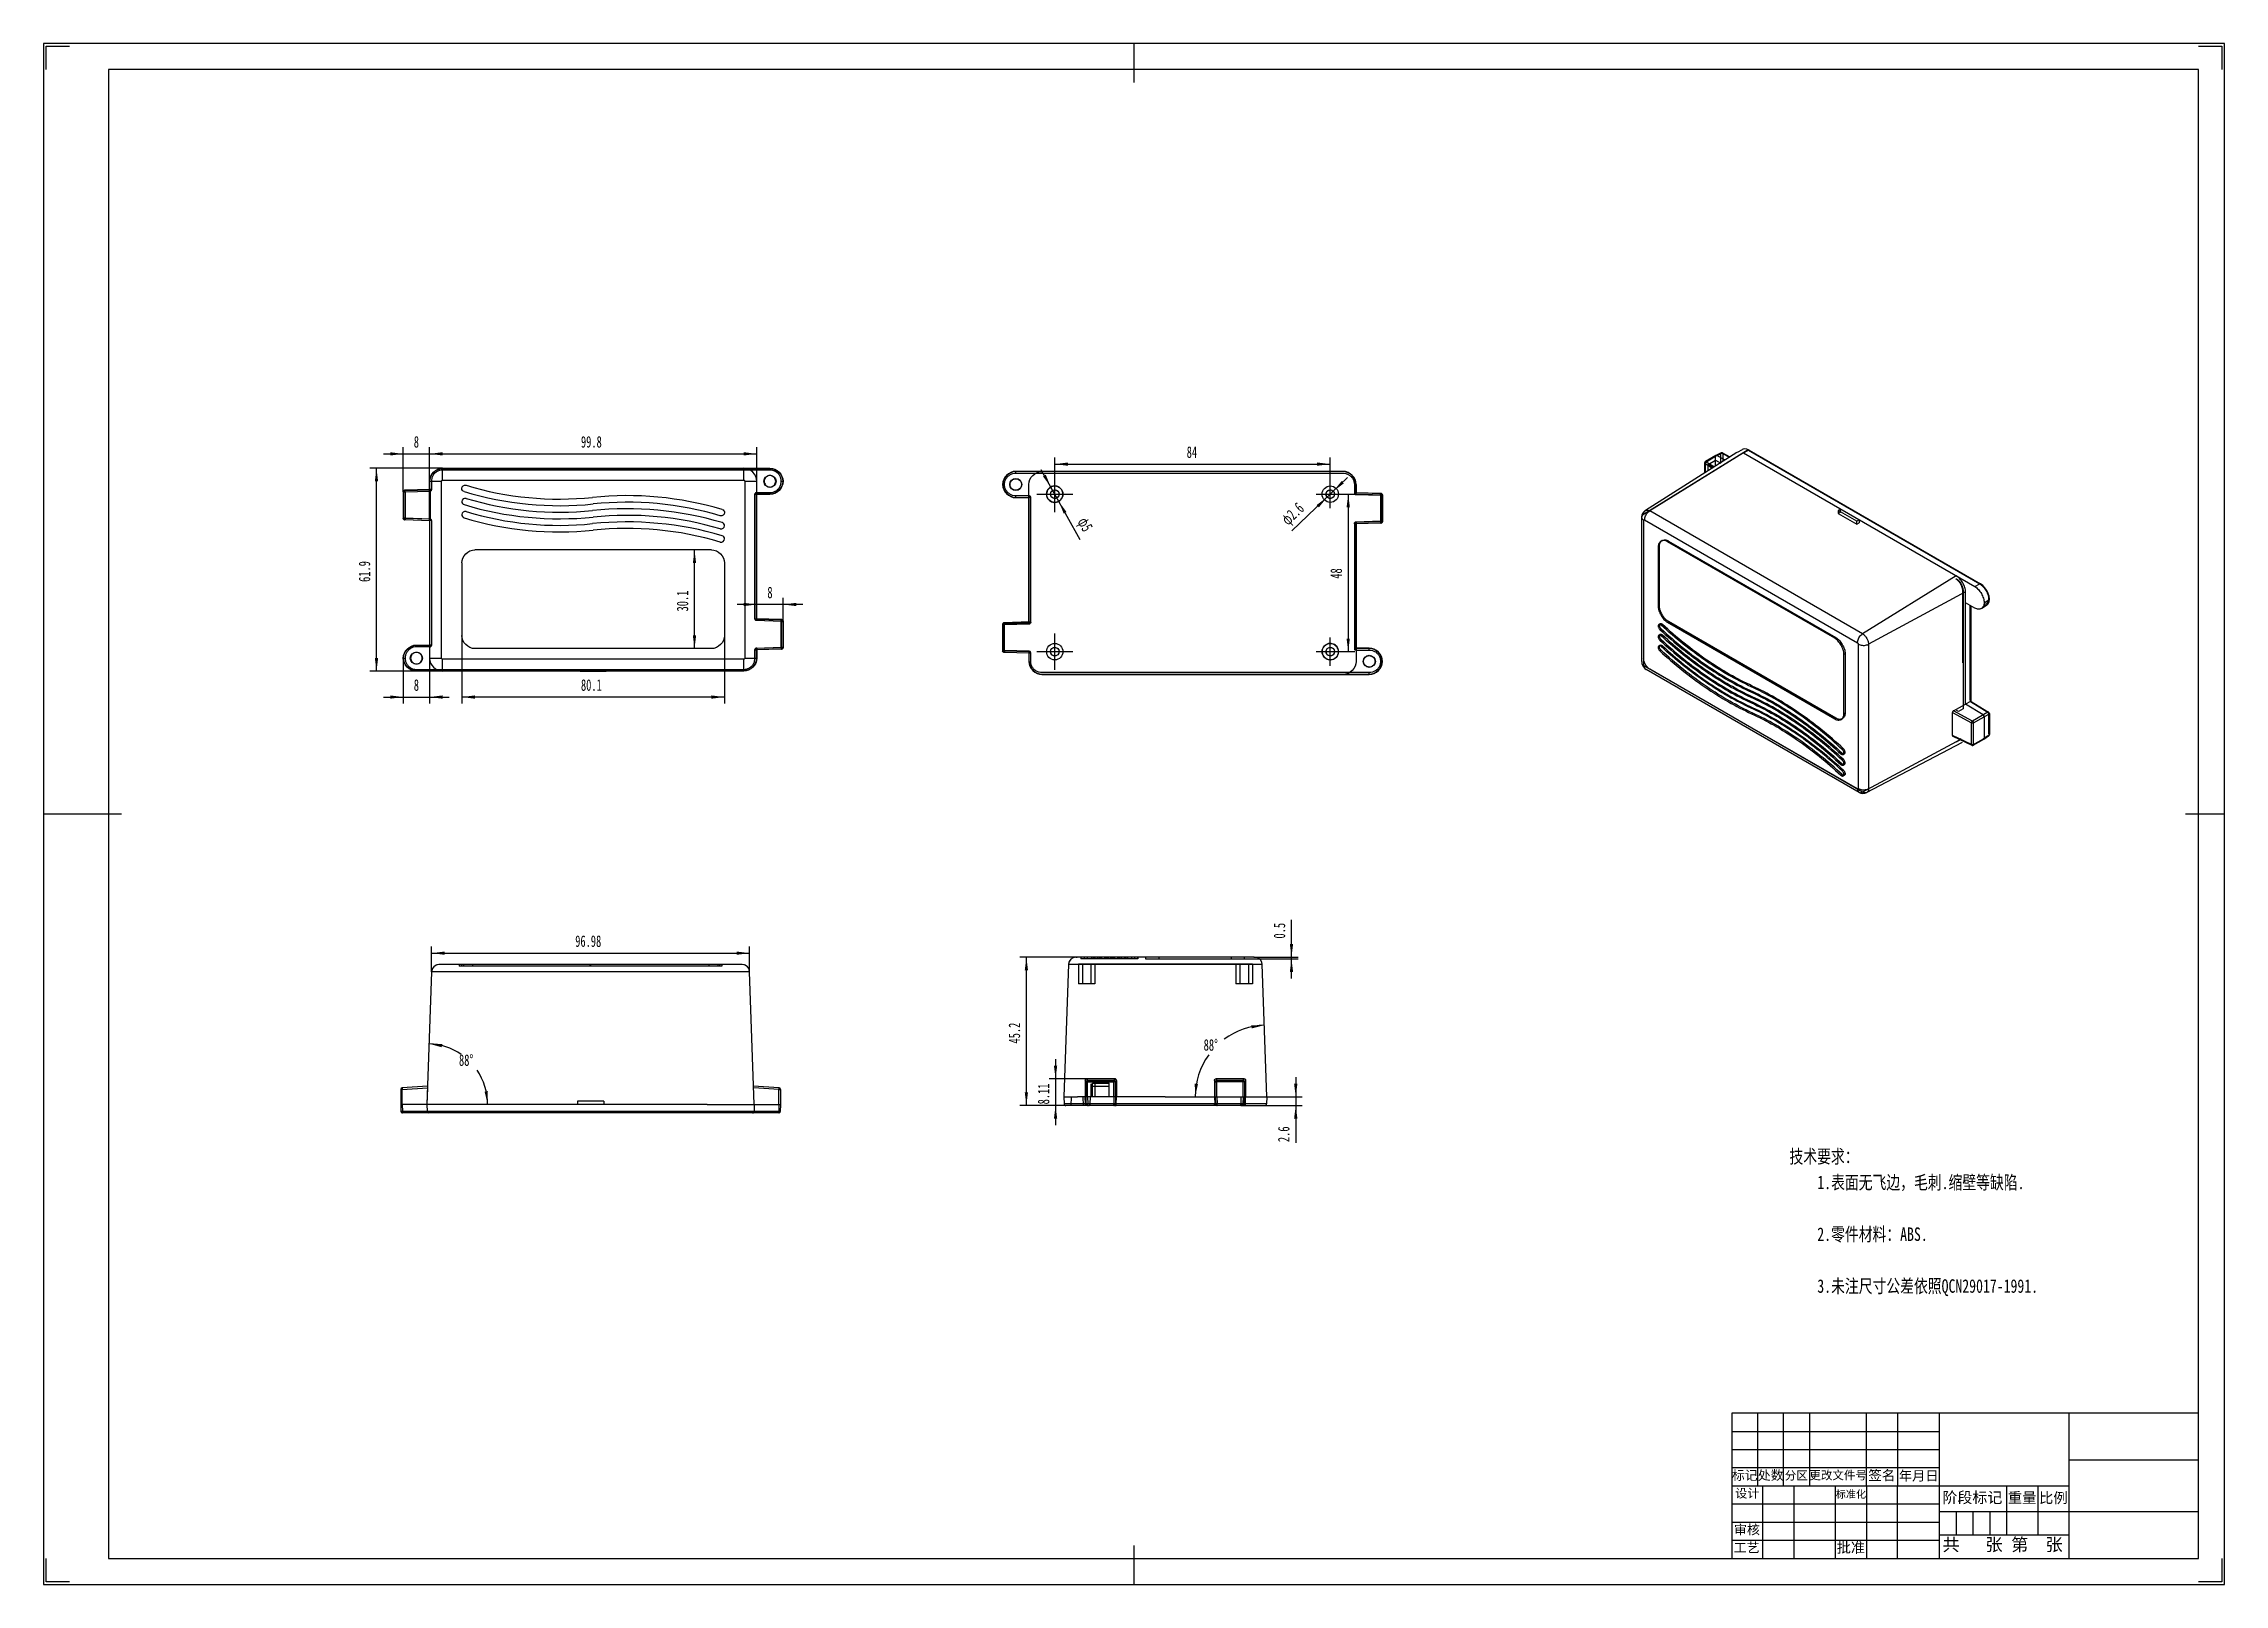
# Model space of a CAD drawing. Header units: millimetres. Extents: x 740 to 1405, y -292 to 177.
import ezdxf

# ---------------------------------------------------------------- set-up
doc = ezdxf.new("R2010")
doc.units = ezdxf.units.MM
doc.linetypes.add('EB_DASHDOT', pattern=[39, 30, -3, 3, -3])
doc.layers.get('0').update_dxf_attribs({"lineweight": 0})
for name, color, linetype, lineweight in [('CAXA1', 1, 'EB_DASHDOT', 25), ('CAXA3', 7, 'Continuous', 25), ('CAXA4', 3, 'Continuous', 25), ('图框_内框线', 5, 'Continuous', 50), ('图框_外框线', 7, 'Continuous', 0), ('图框_标题栏文字', 6, 'Continuous', 0), ('图框_角线', 5, 'Continuous', 140)]:
    doc.layers.add(name, color=color, linetype=linetype, lineweight=lineweight)
doc.styles.add('UserTxtStyle1', font='', dxfattribs={"width": 0.75})
doc.styles.add('工程字', font='')
doc.styles.add('标准', font='', dxfattribs={"width": 0.667})
doc.styles.get('UserTxtStyle1').set_extended_font_data('SimSun')
doc.styles.get('工程字').set_extended_font_data('FangSong_GB2312')
doc.styles.get('标准').set_extended_font_data('FangSong_GB2312')
doc.dimstyles.new('标准', dxfattribs={"dimtxt": 3.5, "dimasz": 4, "dimexe": 2, "dimexo": 0, "dimtad": 1, "dimdsep": 46, "dimtxsty": '标准', "dimcen": 0, "dimdle": 6, "dimazin": 2, "dimtfac": 1, "dimtdec": 3, "dimtmove": 0, "dimatfit": 3, "dimfxl": 0, "dimtolj": 1, "dimtzin": 0, "dimarcsym": 0})

msp = doc.modelspace()

# ---------------------------------------------------------------- texts
at = {"color": 0, "linetype": 'Continuous', "lineweight": 25, "char_height": 4.11784, "attachment_point": 1, "style": 'UserTxtStyle1'}
for s, insert in [('\\fSimSun|b0|i0|p34;技术要求：', (1272.031, -159.682)), ('\\fSimSun|b0|i0|p34;1.表面无飞边，毛刺.缩壁等缺陷.', (1280.509, -167.58)), ('\\fSimSun|b0|i0|p34;2.零件材料：ABS.', (1280.509, -183.376)), ('\\fSimSun|b0|i0|p34;3.未注尺寸公差依照QCN29017-1991.', (1280.509, -199.172))]:
    msp.add_mtext(s, dxfattribs=dict(at, insert=insert))
at = {"layer": '图框_标题栏文字', "color": 0, "linetype": 'Continuous', "lineweight": 25, "attachment_point": 1, "style": '工程字'}
for s, insert, char_height in [('\\fFangSong_GB2312|b0|i0|p34;标记', (1254.477, -257.464), 2.87102), ('\\fFangSong_GB2312|b0|i0|p34;处数', (1262.407, -257.463), 2.86098), ('\\fFangSong_GB2312|b0|i0|p34;分区', (1270.608, -257.715), 2.56208), ('\\fFangSong_GB2312|b0|i0|p34;更改文件号', (1278.094, -257.613), 2.57113), ('\\fFangSong_GB2312|b0|i0|p34;签名', (1296.056, -257.408), 3.01804), ('\\fFangSong_GB2312|b0|i0|p34;年月日', (1305.382, -257.576), 2.95108), ('\\fFangSong_GB2312|b0|i0|p34;设计', (1255.475, -263.033), 2.71486), ('\\fFangSong_GB2312|b0|i0|p34;标准化', (1286.131, -263.548), 2.26044), ('\\fFangSong_GB2312|b0|i0|p34;阶段标记', (1318.651, -264.005), 3.34906), ('\\fFangSong_GB2312|b0|i0|p34;重量', (1338.611, -264.134), 3.19476), ('\\fFangSong_GB2312|b0|i0|p34;比例', (1348.117, -264.188), 3.19855), ('\\fFangSong_GB2312|b0|i0|p34;工艺', (1255.018, -279.514), 2.90412), ('\\fFangSong_GB2312|b0|i0|p34;审核', (1255.098, -274.036), 2.90412), ('\\fFangSong_GB2312|b0|i0|p34;批准', (1286.423, -279.352), 3.16338), ('\\fFangSong_GB2312|b0|i0|p34;共   张 第  张', (1318.664, -278.11), 3.84671)]:
    msp.add_mtext(s, dxfattribs=dict(at, insert=insert, char_height=char_height))

# ---------------------------------------------------------------- blocks, each defined once
blk = doc.blocks.new('*CAXBLOCK01')
at = {"layer": 'CAXA4', "linetype": 'Continuous', "lineweight": 25}
for points in [[(867.23, -21.71), (871.23, -21.21), (871.23, -22.21)], [(947.33, -21.71), (943.33, -21.21), (943.33, -22.21)]]:
    blk.add_hatch(color=0, dxfattribs=at).paths.add_polyline_path(points, flags=0)
at = {"layer": 'CAXA4', "color": 0, "linetype": 'Continuous', "lineweight": 25}
for p, q in [((867.23, -2.94), (867.23, -23.71)), ((947.33, -2.94), (947.33, -23.71)), ((947.33, -21.71), (867.23, -21.71))]:
    blk.add_line(p, q, dxfattribs=at)
at = {"layer": 'CAXA4', "color": 0, "linetype": 'Continuous', "lineweight": 25, "insert": (903.55, -16.29), "char_height": 3.5, "attachment_point": 1, "style": '标准'}
blk.add_mtext('\\fFangSong_GB2312|b0|i0|p34;80.1', dxfattribs=at)
blk = doc.blocks.new('*CAXBLOCK12')
at = {"layer": 'CAXA4', "linetype": 'Continuous', "lineweight": 25}
for points in [[(938.17, 23.16), (938.67, 19.16), (937.67, 19.16)], [(938.17, -6.94), (938.67, -2.94), (937.67, -2.94)]]:
    blk.add_hatch(color=0, dxfattribs=at).paths.add_polyline_path(points, flags=0)
at = {"layer": 'CAXA4', "color": 0, "linetype": 'Continuous', "lineweight": 25}
for p, q in [((943.33, 23.16), (936.17, 23.16)), ((938.17, -6.94), (938.17, 23.16)), ((943.33, -6.94), (936.17, -6.94))]:
    blk.add_line(p, q, dxfattribs=at)
at = {"layer": 'CAXA4', "color": 0, "linetype": 'Continuous', "lineweight": 25, "insert": (932.75, 4.38), "char_height": 3.5, "attachment_point": 1, "rotation": 90, "style": '标准'}
blk.add_mtext('\\fFangSong_GB2312|b0|i0|p34;30.1', dxfattribs=at)
blk = doc.blocks.new('*CAXBLOCK23')
at = {"layer": 'CAXA4', "linetype": 'Continuous', "lineweight": 25}
for points in [[(857.38, 52.42), (861.38, 51.92), (861.38, 52.92)], [(957.18, 52.42), (953.18, 51.92), (953.18, 52.92)]]:
    blk.add_hatch(color=0, dxfattribs=at).paths.add_polyline_path(points, flags=0)
at = {"layer": 'CAXA4', "color": 0, "linetype": 'Continuous', "lineweight": 25}
for p, q in [((857.38, 32.06), (857.38, 54.42)), ((957.18, 2.16), (957.18, 54.42)), ((857.38, 52.42), (957.18, 52.42))]:
    blk.add_line(p, q, dxfattribs=at)
at = {"layer": 'CAXA4', "color": 0, "linetype": 'Continuous', "lineweight": 25, "insert": (903.55, 57.84), "char_height": 3.5, "attachment_point": 1, "style": '标准'}
blk.add_mtext('\\fFangSong_GB2312|b0|i0|p34;99.8', dxfattribs=at)
blk = doc.blocks.new('*CAXBLOCK34')
at = {"layer": 'CAXA4', "linetype": 'Continuous', "lineweight": 25}
for points in [[(841.21, 48.06), (841.71, 44.06), (840.71, 44.06)], [(841.21, -13.84), (841.71, -9.84), (840.71, -9.84)]]:
    blk.add_hatch(color=0, dxfattribs=at).paths.add_polyline_path(points, flags=0)
at = {"layer": 'CAXA4', "color": 0, "linetype": 'Continuous', "lineweight": 25}
for p, q in [((861.38, 48.06), (839.21, 48.06)), ((841.21, -13.84), (841.21, 48.06)), ((853.38, -13.84), (839.21, -13.84))]:
    blk.add_line(p, q, dxfattribs=at)
at = {"layer": 'CAXA4', "color": 0, "linetype": 'Continuous', "lineweight": 25, "insert": (835.79, 13.38), "char_height": 3.5, "attachment_point": 1, "rotation": 90, "style": '标准'}
blk.add_mtext('\\fFangSong_GB2312|b0|i0|p34;61.9', dxfattribs=at)
blk = doc.blocks.new('*CAXBLOCK45')
at = {"layer": 'CAXA4', "linetype": 'Continuous', "lineweight": 25}
for points in [[(849.38, 52.42), (845.38, 51.92), (845.38, 52.92)], [(857.38, 52.42), (861.38, 51.92), (861.38, 52.92)]]:
    blk.add_hatch(color=0, dxfattribs=at).paths.add_polyline_path(points, flags=0)
at = {"layer": 'CAXA4', "color": 0, "linetype": 'Continuous', "lineweight": 25}
for p, q in [((849.38, 40.82), (849.38, 54.42)), ((857.38, 32.06), (857.38, 54.42)), ((843.38, 52.42), (863.38, 52.42))]:
    blk.add_line(p, q, dxfattribs=at)
at = {"layer": 'CAXA4', "color": 0, "linetype": 'Continuous', "lineweight": 25, "insert": (852.58, 57.84), "char_height": 3.5, "attachment_point": 1, "style": '标准'}
blk.add_mtext('\\fFangSong_GB2312|b0|i0|p34;8', dxfattribs=at)
blk = doc.blocks.new('*CAXBLOCK56')
at = {"layer": 'CAXA4', "linetype": 'Continuous', "lineweight": 25}
for points in [[(849.38, -21.71), (845.38, -22.21), (845.38, -21.21)], [(857.38, -21.71), (861.38, -22.21), (861.38, -21.21)]]:
    blk.add_hatch(color=0, dxfattribs=at).paths.add_polyline_path(points, flags=0)
at = {"layer": 'CAXA4', "color": 0, "linetype": 'Continuous', "lineweight": 25}
for p, q in [((849.38, -9.84), (849.38, -23.71)), ((857.38, -9.84), (857.38, -23.71)), ((843.38, -21.71), (863.38, -21.71))]:
    blk.add_line(p, q, dxfattribs=at)
at = {"layer": 'CAXA4', "color": 0, "linetype": 'Continuous', "lineweight": 25, "insert": (852.58, -16.29), "char_height": 3.5, "attachment_point": 1, "style": '标准'}
blk.add_mtext('\\fFangSong_GB2312|b0|i0|p34;8', dxfattribs=at)
blk = doc.blocks.new('*CAXBLOCK67')
at = {"layer": 'CAXA4', "linetype": 'Continuous', "lineweight": 25}
for points in [[(957.18, 6.51), (953.18, 7.01), (953.18, 6.01)], [(965.18, 6.51), (969.18, 7.01), (969.18, 6.01)]]:
    blk.add_hatch(color=0, dxfattribs=at).paths.add_polyline_path(points, flags=0)
at = {"layer": 'CAXA4', "color": 0, "linetype": 'Continuous', "lineweight": 25}
for p, q in [((957.18, 2.16), (957.18, 8.51)), ((965.18, 1.42), (965.18, 8.51)), ((971.18, 6.51), (951.18, 6.51))]:
    blk.add_line(p, q, dxfattribs=at)
at = {"layer": 'CAXA4', "color": 0, "linetype": 'Continuous', "lineweight": 25, "insert": (960.38, 11.93), "char_height": 3.5, "attachment_point": 1, "style": '标准'}
blk.add_mtext('\\fFangSong_GB2312|b0|i0|p34;8', dxfattribs=at)
blk = doc.blocks.new('*CAXBLOCK78')
at = {"layer": 'CAXA4', "linetype": 'Continuous', "lineweight": 25}
for points in [[(1137.49, 40.13), (1136.99, 36.13), (1137.99, 36.13)], [(1137.49, -7.87), (1136.99, -3.87), (1137.99, -3.87)]]:
    blk.add_hatch(color=0, dxfattribs=at).paths.add_polyline_path(points, flags=0)
at = {"layer": 'CAXA4', "color": 0, "linetype": 'Continuous', "lineweight": 25}
for p, q in [((1136.32, 40.13), (1139.49, 40.13)), ((1137.49, 40.13), (1137.49, -7.87)), ((1136.32, -7.87), (1139.49, -7.87))]:
    blk.add_line(p, q, dxfattribs=at)
at = {"layer": 'CAXA4', "color": 0, "linetype": 'Continuous', "lineweight": 25, "insert": (1132.07, 14.36), "char_height": 3.5, "attachment_point": 1, "rotation": 90, "style": '标准'}
blk.add_mtext('\\fFangSong_GB2312|b0|i0|p34;48', dxfattribs=at)
blk = doc.blocks.new('*CAXBLOCK89')
at = {"layer": 'CAXA4', "linetype": 'Continuous', "lineweight": 25}
for points in [[(1048.02, 49.29), (1052.02, 48.79), (1052.02, 49.79)], [(1132.02, 49.29), (1128.02, 48.79), (1128.02, 49.79)]]:
    blk.add_hatch(color=0, dxfattribs=at).paths.add_polyline_path(points, flags=0)
at = {"layer": 'CAXA4', "color": 0, "linetype": 'Continuous', "lineweight": 25}
for p, q in [((1048.02, 45.63), (1048.02, 51.29)), ((1048.02, 49.29), (1132.02, 49.29)), ((1132.02, 44.43), (1132.02, 51.29))]:
    blk.add_line(p, q, dxfattribs=at)
at = {"layer": 'CAXA4', "color": 0, "linetype": 'Continuous', "lineweight": 25, "insert": (1088.24, 54.71), "char_height": 3.5, "attachment_point": 1, "style": '标准'}
blk.add_mtext('\\fFangSong_GB2312|b0|i0|p34;84', dxfattribs=at)
blk = doc.blocks.new('*CAXBLOCK910')
at = {"layer": 'CAXA4', "linetype": 'Continuous', "lineweight": 25}
for points in [[(1121.49, -143.59), (1120.99, -139.59), (1121.99, -139.59)], [(1121.49, -146.19), (1120.99, -150.19), (1121.99, -150.19)]]:
    blk.add_hatch(color=0, dxfattribs=at).paths.add_polyline_path(points, flags=0)
at = {"layer": 'CAXA4', "color": 0, "linetype": 'Continuous', "lineweight": 25}
for p, q in [((1121.49, -137.59), (1121.49, -157.54)), ((1111.51, -143.59), (1123.49, -143.59)), ((1112.14, -146.19), (1123.49, -146.19))]:
    blk.add_line(p, q, dxfattribs=at)
at = {"layer": 'CAXA4', "color": 0, "linetype": 'Continuous', "lineweight": 25, "insert": (1116.07, -157.36), "char_height": 3.5, "attachment_point": 1, "rotation": 90, "style": '标准'}
blk.add_mtext('\\fFangSong_GB2312|b0|i0|p34;2.6', dxfattribs=at)
blk = doc.blocks.new('*CAXBLOCK1011')
at = {"layer": 'CAXA4', "linetype": 'Continuous', "lineweight": 25}
for points in [[(1120.19, -100.99), (1120.69, -96.99), (1119.69, -96.99)], [(1120.19, -101.49), (1120.69, -105.49), (1119.69, -105.49)]]:
    blk.add_hatch(color=0, dxfattribs=at).paths.add_polyline_path(points, flags=0)
at = {"layer": 'CAXA4', "color": 0, "linetype": 'Continuous', "lineweight": 25}
for p, q in [((1120.19, -107.49), (1120.19, -89.64)), ((1105.8, -101.49), (1122.19, -101.49)), ((1108.7, -100.99), (1122.19, -100.99))]:
    blk.add_line(p, q, dxfattribs=at)
at = {"layer": 'CAXA4', "color": 0, "linetype": 'Continuous', "lineweight": 25, "insert": (1114.77, -95.31), "char_height": 3.5, "attachment_point": 1, "rotation": 90, "style": '标准'}
blk.add_mtext('\\fFangSong_GB2312|b0|i0|p34;0.5', dxfattribs=at)
blk = doc.blocks.new('*CAXBLOCK1112')
at = {"layer": 'CAXA4', "linetype": 'Continuous', "lineweight": 25}
for points in [[(1111.94, -121.71), (1107.87, -121.73), (1108.09, -122.71)], [(1090.82, -143.59), (1090.69, -139.52), (1091.67, -139.7)]]:
    blk.add_hatch(color=0, dxfattribs=at).paths.add_polyline_path(points, flags=0)
at = {"layer": 'CAXA4', "color": 0, "linetype": 'Continuous', "lineweight": 25}
for start, end in [(92, 126.46744), (144.18839, 180)]:
    blk.add_arc((1112.7, -143.59), 21.89, start, end, dxfattribs=at)
at = {"layer": 'CAXA4', "color": 0, "linetype": 'Continuous', "lineweight": 25, "insert": (1093.41, -125.99), "char_height": 3.5, "attachment_point": 1, "style": '标准'}
blk.add_mtext('\\fFangSong_GB2312|b0|i0|p34;88{%%D}', dxfattribs=at)
blk = doc.blocks.new('*CAXBLOCK1213')
at = {"layer": 'CAXA4', "linetype": 'Continuous', "lineweight": 25}
for points in [[(1048.26, -138.08), (1047.76, -134.08), (1048.76, -134.08)], [(1048.26, -146.19), (1047.76, -150.19), (1048.76, -150.19)]]:
    blk.add_hatch(color=0, dxfattribs=at).paths.add_polyline_path(points, flags=0)
at = {"layer": 'CAXA4', "color": 0, "linetype": 'Continuous', "lineweight": 25}
for p, q in [((1048.26, -132.08), (1048.26, -152.19)), ((1066.33, -138.08), (1046.26, -138.08)), ((1066.77, -146.19), (1046.26, -146.19))]:
    blk.add_line(p, q, dxfattribs=at)
at = {"layer": 'CAXA4', "color": 0, "linetype": 'Continuous', "lineweight": 25, "insert": (1042.84, -145.86), "char_height": 3.5, "attachment_point": 1, "rotation": 90, "style": '标准'}
blk.add_mtext('\\fFangSong_GB2312|b0|i0|p34;8.11', dxfattribs=at)
blk = doc.blocks.new('*CAXBLOCK1314')
at = {"layer": 'CAXA4', "linetype": 'Continuous', "lineweight": 25}
for points in [[(1039.36, -100.99), (1039.86, -104.99), (1038.86, -104.99)], [(1039.36, -146.19), (1039.86, -142.19), (1038.86, -142.19)]]:
    blk.add_hatch(color=0, dxfattribs=at).paths.add_polyline_path(points, flags=0)
at = {"layer": 'CAXA4', "color": 0, "linetype": 'Continuous', "lineweight": 25}
for p, q in [((1054.8, -100.99), (1037.36, -100.99)), ((1039.36, -146.19), (1039.36, -100.99)), ((1051.37, -146.19), (1037.36, -146.19))]:
    blk.add_line(p, q, dxfattribs=at)
at = {"layer": 'CAXA4', "color": 0, "linetype": 'Continuous', "lineweight": 25, "insert": (1033.94, -127.31), "char_height": 3.5, "attachment_point": 1, "rotation": 90, "style": '标准'}
blk.add_mtext('\\fFangSong_GB2312|b0|i0|p34;45.2', dxfattribs=at)
blk = doc.blocks.new('*CAXBLOCK1415')
at = {"layer": 'CAXA4', "linetype": 'Continuous', "lineweight": 25}
for points in [[(857.25, -127.38), (861.32, -127.47), (861.07, -128.44)], [(875.1, -145.87), (875.16, -141.8), (874.18, -142.01)]]:
    blk.add_hatch(color=0, dxfattribs=at).paths.add_polyline_path(points, flags=0)
at = {"layer": 'CAXA4', "color": 0, "linetype": 'Continuous', "lineweight": 25}
for start, end in [(55.51353, 88), (0, 34.40624)]:
    blk.add_arc((856.6, -145.87), 18.5, start, end, dxfattribs=at)
at = {"layer": 'CAXA4', "color": 0, "linetype": 'Continuous', "lineweight": 25, "insert": (866.36, -130.62), "char_height": 3.5, "attachment_point": 1, "style": '标准'}
blk.add_mtext('\\fFangSong_GB2312|b0|i0|p34;88{%%D}', dxfattribs=at)
blk = doc.blocks.new('*CAXBLOCK1516')
at = {"layer": 'CAXA4', "linetype": 'Continuous', "lineweight": 25}
for points in [[(858.01, -99.77), (862.01, -100.27), (862.01, -99.27)], [(954.99, -99.77), (950.99, -100.27), (950.99, -99.27)]]:
    blk.add_hatch(color=0, dxfattribs=at).paths.add_polyline_path(points, flags=0)
at = {"layer": 'CAXA4', "color": 0, "linetype": 'Continuous', "lineweight": 25}
for p, q in [((858.01, -105.44), (858.01, -97.77)), ((954.99, -105.44), (954.99, -97.77)), ((858.01, -99.77), (954.99, -99.77))]:
    blk.add_line(p, q, dxfattribs=at)
at = {"layer": 'CAXA4', "color": 0, "linetype": 'Continuous', "lineweight": 25, "insert": (901.8, -94.35), "char_height": 3.5, "attachment_point": 1, "style": '标准'}
blk.add_mtext('\\fFangSong_GB2312|b0|i0|p34;96.98', dxfattribs=at)
blk = doc.blocks.new('*CAXBLOCK1617')
at = {"layer": 'CAXA4', "linetype": 'Continuous', "lineweight": 25}
for points in [[(1046.8, 42.32), (1045.3, 46.05), (1044.42, 45.57)], [(1049.23, 37.95), (1051.61, 34.69), (1050.74, 34.21)]]:
    blk.add_hatch(color=0, dxfattribs=at).paths.add_polyline_path(points, flags=0)
at = {"layer": 'CAXA4', "color": 0, "linetype": 'Continuous', "lineweight": 25}
blk.add_line((1055.73, 26.25), (1043.89, 47.56), dxfattribs=at)
at = {"layer": 'CAXA4', "color": 0, "linetype": 'Continuous', "lineweight": 25, "insert": (1057.88, 33.53), "char_height": 3.5, "attachment_point": 1, "rotation": 299.06709, "style": '标准'}
blk.add_mtext('\\fFangSong_GB2312|b0|i0|p34;φ5', dxfattribs=at)
blk = doc.blocks.new('*CAXBLOCK1718')
at = {"layer": 'CAXA4', "linetype": 'Continuous', "lineweight": 25}
for points in [[(1132.96, 41.03), (1136.19, 43.44), (1135.5, 44.16)], [(1131.08, 39.23), (1128.54, 36.1), (1127.84, 36.82)]]:
    blk.add_hatch(color=0, dxfattribs=at).paths.add_polyline_path(points, flags=0)
at = {"layer": 'CAXA4', "color": 0, "linetype": 'Continuous', "lineweight": 25}
blk.add_line((1120.32, 28.92), (1137.29, 45.18), dxfattribs=at)
at = {"layer": 'CAXA4', "color": 0, "linetype": 'Continuous', "lineweight": 25, "insert": (1116.7, 32.96), "char_height": 3.5, "attachment_point": 1, "rotation": 43.78443, "style": '标准'}
blk.add_mtext('\\fFangSong_GB2312|b0|i0|p34;φ2.6', dxfattribs=at)

# ---------------------------------------------------------------- dimensions: what is measured, and where the dimension line sits
at = {"layer": 'CAXA4'}
for base, p1, p2, text, picture, middle in [((853.375, 52.424), (849.375, 40.821), (857.375, 32.056), '\\fFangSong_GB2312;8', '*CAXBLOCK45', (853.375, 55.447)), ((907.275, 52.424), (857.375, 32.056), (957.175, 2.156), '\\fFangSong_GB2312;99.8', '*CAXBLOCK23', (907.275, 55.447)), ((961.175, 6.507), (965.175, 1.421), (957.175, 2.156), '\\fFangSong_GB2312;8', '*CAXBLOCK67', (961.175, 9.529)), ((907.275, -21.705), (947.325, -2.944), (867.225, -2.944), '\\fFangSong_GB2312;80.1', '*CAXBLOCK01', (907.275, -18.683)), ((853.375, -21.705), (849.375, -9.844), (857.375, -9.844), '\\fFangSong_GB2312;8', '*CAXBLOCK56', (853.375, -18.683)), ((906.5, -99.767), (858.012, -105.444), (954.988, -105.444), '\\fFangSong_GB2312;96.98', '*CAXBLOCK1516', (906.5, -96.745))]:
    dim = msp.add_linear_dim(base=base, p1=p1, p2=p2, text=text, dimstyle='标准', dxfattribs=at)
    dim.commit()
    dim.dimension.update_dxf_attribs({"geometry": picture, "text_midpoint": middle})
for base, p1, p2, angle, text, picture, middle in [((1090.017, 49.292), (1048.017, 45.631), (1132.017, 44.431), 180, '\\fFangSong_GB2312;84', '*CAXBLOCK89', (1090.017, 52.315)), ((841.21, 17.106), (853.375, -13.844), (861.375, 48.056), 270, '\\fFangSong_GB2312;61.9', '*CAXBLOCK34', (838.187, 17.106)), ((1137.488, 16.131), (1136.317, 40.131), (1136.317, -7.869), 90, '\\fFangSong_GB2312;48', '*CAXBLOCK78', (1134.466, 16.131)), ((938.168, 8.106), (943.325, -6.944), (943.325, 23.156), 270, '\\fFangSong_GB2312;30.1', '*CAXBLOCK12', (935.146, 8.106)), ((1120.187, -92.565), (1105.805, -101.489), (1108.705, -100.989), 90, '\\fFangSong_GB2312;0.5', '*CAXBLOCK1011', (1117.165, -92.565)), ((1039.356, -123.589), (1051.367, -146.189), (1054.805, -100.989), 270, '\\fFangSong_GB2312;45.2', '*CAXBLOCK1314', (1036.334, -123.589)), ((1048.261, -142.133), (1066.332, -138.077), (1066.773, -146.189), 90, '\\fFangSong_GB2312;8.11', '*CAXBLOCK1213', (1045.239, -142.133)), ((1121.49, -154.613), (1111.505, -143.589), (1112.143, -146.189), 90, '\\fFangSong_GB2312;2.6', '*CAXBLOCK910', (1118.467, -154.613))]:
    dim = msp.add_linear_dim(base=base, p1=p1, p2=p2, angle=angle, text=text, dimstyle='标准', dxfattribs=at)
    dim.commit()
    dim.dimension.update_dxf_attribs({"geometry": picture, "text_midpoint": middle})
for p1, p2, text, picture, middle in [((1046.802, 42.316), (1049.231, 37.945), '\\fFangSong_GB2312;φ5', '*CAXBLOCK1617', (1057.039, 30.121)), ((1132.955, 41.03), (1131.078, 39.231), '\\fFangSong_GB2312;φ2.6', '*CAXBLOCK1718', (1121.625, 34.357))]:
    dim = msp.add_diameter_dim_2p(p1=p1, p2=p2, text=text, dimstyle='标准', dxfattribs=at)
    dim.commit()
    dim.dimension.update_dxf_attribs({"geometry": picture, "text_midpoint": middle})
for base, line1, line2, picture, middle in [((869.907, -133.022), ((858.012, -105.444), (856.6, -145.873)), ((942, -145.873), (860.8, -145.873)), '*CAXBLOCK1415', (869.907, -133.022)), ((1096.96, -128.384), ((1081.705, -143.589), (1111.505, -143.589)), ((1112.705, -143.589), (1111.293, -103.16)), '*CAXBLOCK1112', (1096.96, -128.384))]:
    dim = msp.add_angular_dim_2l(base=base, line1=line1, line2=line2, text='\\fFangSong_GB2312;88{%%D}', dimstyle='标准', dxfattribs=at)
    dim.commit()
    dim.dimension.update_dxf_attribs({"geometry": picture, "text_midpoint": middle})

# ---------------------------------------------------------------- linework, layer by layer
at = {"linetype": 'Continuous', "lineweight": 25}
for p, q in [((1259.389, 53.683), (1227.571, 33.983)), ((1257.63, 53.677), (1256.078, 52.875)), ((1257.988, 52.697), (1259.5, 53.503)), ((1259.5, 53.503), (1330.07, 12.761)), ((1259.727, 53.519), (1330.296, 12.777)), ((1330.396, 12.557), (1259.826, 53.3)), ((861.375, 44.395), (861.375, 48.056)), ((861.375, 48.056), (961.175, 48.056)), ((861.375, 47.974), (961.175, 47.974)), ((961.175, 47.494), (861.375, 47.494)), ((953.175, 44.395), (953.175, 48.056)), ((961.175, 47.494), (961.175, 48.056)), ((1036.117, 46.519), (1036.117, 47.081)), ((1135.917, 47.081), (1036.117, 47.081)), ((1135.917, 46.998), (1036.117, 46.998)), ((1255.965, 52.81), (1228.092, 35.113)), ((1257.988, 52.697), (1229.401, 35.04)), ((1246.145, 49.636), (1246.145, 46.575)), ((1246.265, 49.452), (1246.265, 46.652)), ((1246.278, 49.46), (1248.517, 48.081)), ((1246.286, 49.832), (1249.503, 51.689)), ((1246.286, 49.832), (1246.286, 46.665)), ((1249.617, 51.901), (1246.4, 50.044)), ((1249.845, 51.899), (1246.628, 50.042)), ((1246.628, 50.042), (1249.154, 48.486)), ((1247.24, 49.145), (1249.503, 50.452)), ((1247.24, 47.27), (1247.24, 49.145)), ((1248.786, 48.252), (1247.24, 49.145)), ((1249.503, 51.689), (1251.073, 52.463)), ((1249.503, 48.707), (1249.503, 51.689)), ((1249.503, 50.452), (1251.073, 49.545)), ((1251.191, 52.692), (1249.621, 51.918)), ((1251.415, 52.674), (1249.845, 51.899)), ((1252.374, 50.53), (1249.845, 51.899)), ((1251.073, 49.545), (1251.073, 52.463)), ((1251.415, 52.674), (1253.755, 51.407)), ((1251.641, 52.691), (1253.874, 51.482)), ((1251.752, 52.464), (1251.738, 52.456)), ((1251.738, 52.456), (1251.738, 50.127)), ((1253.732, 51.393), (1251.752, 52.464)), ((1257.988, 52.697), (1328.557, 11.955)), ((849.375, 40.821), (849.375, 32.79)), ((849.375, 40.821), (849.457, 40.741)), ((849.375, 40.821), (849.825, 40.821)), ((849.457, 32.87), (849.457, 40.741)), ((849.937, 40.741), (849.457, 40.741)), ((849.859, 41.321), (849.75, 41.3)), ((849.825, 40.821), (849.825, 32.79)), ((849.845, 40.841), (857.568, 41.083)), ((857.553, 41.561), (849.859, 41.321)), ((849.942, 41.241), (849.859, 41.321)), ((849.957, 40.762), (849.937, 40.741)), ((849.937, 40.741), (849.937, 32.87)), ((849.942, 41.241), (857.457, 41.476)), ((849.957, 40.762), (849.942, 41.241)), ((857.424, 40.995), (849.957, 40.762)), ((857.375, 44.056), (857.375, 41.556)), ((857.375, 44.056), (861.036, 44.056)), ((857.802, 41.142), (857.375, 41.556)), ((857.424, 40.995), (857.409, 41.475)), ((857.629, 41.028), (857.424, 40.995)), ((857.457, 41.476), (857.457, 44.056)), ((857.937, 41.524), (857.457, 41.524)), ((857.57, 41.083), (857.57, 32.529)), ((857.937, 41.524), (857.91, 41.318)), ((857.937, 44.056), (857.937, 41.524)), ((861.036, 44.056), (861.065, 44.193)), ((861.036, -9.844), (861.036, 44.056)), ((861.065, 44.193), (861.147, 44.307)), ((861.147, 44.307), (861.253, 44.373)), ((861.253, 44.373), (861.375, 44.395)), ((861.375, 44.395), (953.175, 44.395)), ((953.175, 44.395), (953.313, 44.366)), ((953.313, 44.366), (953.427, 44.284)), ((953.427, 44.284), (953.492, 44.178)), ((953.492, 44.178), (953.515, 44.056)), ((953.515, 44.056), (957.175, 44.056)), ((953.515, 44.056), (953.515, -9.844)), ((956.613, 40.09), (956.641, 40.299)), ((956.613, 40.09), (957.093, 40.09)), ((956.613, 2.124), (956.613, 40.09)), ((956.754, 40.477), (957.175, 40.056)), ((956.932, 40.59), (957.141, 40.618)), ((961.175, 40.138), (957.093, 40.138)), ((957.093, 2.076), (957.093, 40.138)), ((957.141, 40.618), (961.175, 40.618)), ((957.141, 40.618), (957.141, 40.138)), ((957.175, 2.156), (957.175, 44.056)), ((961.175, 40.056), (957.175, 40.056)), ((961.175, 40.056), (961.175, 40.618)), ((964.613, 44.056), (965.175, 44.056)), ((1032.117, 43.081), (1032.679, 43.081)), ((1036.117, 46.519), (1135.917, 46.519)), ((1040.117, 1.181), (1040.117, 43.081)), ((1139.355, 43.081), (1139.355, 40.549)), ((1139.355, 40.549), (1139.835, 40.549)), ((1139.355, 40.549), (1139.382, 40.343)), ((1139.49, 40.167), (1139.917, 40.581)), ((1139.663, 40.053), (1139.868, 40.02)), ((1147.447, 39.866), (1139.724, 40.107)), ((1147.432, 40.346), (1139.741, 40.586)), ((1139.835, 40.501), (1139.835, 43.081)), ((1147.35, 40.266), (1139.835, 40.501)), ((1139.868, 40.02), (1139.883, 40.499)), ((1139.868, 40.02), (1147.335, 39.787)), ((1139.917, 43.081), (1139.917, 40.581)), ((1147.335, 39.787), (1147.35, 40.266)), ((1147.35, 40.266), (1147.432, 40.346)), ((1147.542, 40.325), (1147.433, 40.346)), ((1036.117, 39.081), (1036.117, 39.642)), ((1040.151, 39.642), (1036.117, 39.642)), ((1036.117, 39.163), (1040.199, 39.163)), ((1036.117, 39.081), (1040.117, 39.081)), ((1040.538, 39.502), (1040.117, 39.081)), ((1040.151, 39.642), (1040.151, 39.163)), ((1040.36, 39.614), (1040.151, 39.642)), ((1040.199, 1.101), (1040.199, 39.163)), ((1040.679, 39.115), (1040.199, 39.115)), ((1040.679, 39.115), (1040.651, 39.324)), ((1040.679, 1.149), (1040.679, 39.115)), ((1147.335, 39.787), (1147.355, 39.766)), ((1147.355, 39.766), (1147.835, 39.766)), ((1147.355, 39.766), (1147.355, 31.895)), ((1147.917, 39.846), (1147.467, 39.846)), ((1147.467, 39.846), (1147.467, 31.815)), ((1147.917, 39.846), (1147.835, 39.766)), ((1147.835, 31.895), (1147.835, 39.766)), ((1147.917, 39.846), (1147.917, 31.815)), ((1287.616, 35.592), (1286.909, 35.155)), ((1286.909, 35.155), (1286.909, 34.285)), ((1292.566, 31.889), (1286.909, 35.155)), ((1286.909, 34.285), (1287.616, 34.694)), ((1286.909, 34.285), (1292.566, 31.019)), ((1287.616, 34.694), (1287.616, 35.592)), ((849.375, 32.79), (849.457, 32.87)), ((849.375, 32.79), (849.825, 32.79)), ((849.937, 32.87), (849.457, 32.87)), ((849.75, 32.311), (849.859, 32.291)), ((857.568, 32.529), (849.845, 32.77)), ((849.859, 32.291), (849.942, 32.37)), ((857.553, 32.05), (849.859, 32.291)), ((849.937, 32.87), (849.957, 32.85)), ((849.957, 32.85), (849.942, 32.37)), ((849.942, 32.37), (857.457, 32.136)), ((849.957, 32.85), (857.424, 32.616)), ((857.802, 32.469), (857.375, 32.056)), ((857.375, 32.056), (857.375, -9.844)), ((857.424, 32.616), (857.409, 32.137)), ((857.424, 32.616), (857.629, 32.583)), ((857.457, -5.926), (857.457, 32.136)), ((857.937, 32.088), (857.457, 32.088)), ((857.91, 32.293), (857.937, 32.088)), ((857.937, 32.088), (857.937, -5.878)), ((1139.382, 31.318), (1139.355, 31.112)), ((1139.355, 31.112), (1139.835, 31.112)), ((1139.355, 31.112), (1139.355, -6.854)), ((1139.49, 31.494), (1139.917, 31.081)), ((1139.868, 31.641), (1139.663, 31.608)), ((1139.724, 31.554), (1147.447, 31.795)), ((1147.432, 31.315), (1139.741, 31.075)), ((1139.835, 31.16), (1147.35, 31.395)), ((1139.835, -6.902), (1139.835, 31.16)), ((1147.335, 31.875), (1139.868, 31.641)), ((1139.868, 31.641), (1139.883, 31.162)), ((1139.917, 31.081), (1139.917, -10.819)), ((1147.355, 31.895), (1147.335, 31.875)), ((1147.335, 31.875), (1147.35, 31.395)), ((1147.432, 31.315), (1147.35, 31.395)), ((1147.355, 31.895), (1147.835, 31.895)), ((1147.433, 31.315), (1147.542, 31.336)), ((1147.917, 31.815), (1147.467, 31.815)), ((1147.917, 31.815), (1147.835, 31.895)), ((1226.966, -10.912), (1226.966, 33.097)), ((1227.625, 32.179), (1227.646, 32.279)), ((1227.625, -11.831), (1227.625, 32.179)), ((1227.646, 32.279), (1227.704, 32.338)), ((1227.704, 32.338), (1227.779, 32.348)), ((1227.779, 32.348), (1227.865, 32.317)), ((1227.865, 32.317), (1292.778, -5.159)), ((1293.273, 32.326), (1292.566, 31.889)), ((1292.566, 31.019), (1292.566, 31.889)), ((1292.566, 31.019), (1293.273, 31.428)), ((1293.273, 32.326), (1293.273, 31.428)), ((943.325, 23.156), (871.225, 23.156)), ((1232.002, 24.018), (1232.355, 24.222)), ((1232.002, 24.018), (1232.002, 5.973)), ((1232.355, 6.177), (1232.355, 24.222)), ((1233.214, 26), (1232.861, 25.796)), ((1234.83, 25.651), (1235.184, 25.855)), ((1285.813, -3.783), (1234.83, 25.651)), ((1235.184, 25.855), (1286.166, -3.579)), ((867.225, 19.156), (867.225, -2.944)), ((947.325, 19.156), (947.325, -2.944)), ((1322.901, 15.221), (1294.313, -2.437)), ((1325.729, 10.322), (1296.144, -5.607)), ((1324.88, -11.234), (1324.88, 10.648)), ((1324.951, 10.689), (1324.951, -25.278)), ((1325.729, -23.89), (1325.729, 10.322)), ((1328.557, 5.423), (1325.729, 7.056)), ((1328.557, 11.955), (1330.07, 12.761)), ((1331.386, 7.056), (1332.84, 7.962)), ((956.613, 2.124), (957.093, 2.124)), ((956.64, 1.918), (956.613, 2.124)), ((956.748, 1.742), (957.175, 2.156)), ((957.126, 1.595), (956.921, 1.628)), ((956.983, 1.683), (964.706, 1.441)), ((964.691, 1.921), (956.999, 2.161)), ((957.093, 2.076), (964.608, 1.841)), ((957.126, 1.595), (957.141, 2.075)), ((964.593, 1.362), (957.126, 1.595)), ((964.593, 1.362), (964.608, 1.841)), ((964.613, 1.341), (964.593, 1.362)), ((964.691, 1.921), (964.608, 1.841)), ((964.613, 1.341), (965.093, 1.341)), ((964.613, -6.53), (964.613, 1.341)), ((964.8, 1.9), (964.691, 1.921)), ((965.175, 1.421), (964.725, 1.421)), ((964.725, -6.61), (964.725, 1.421)), ((965.175, 1.421), (965.093, 1.341)), ((965.093, 1.341), (965.093, -6.53)), ((965.175, 1.421), (965.175, -6.61)), ((1032.117, 0.446), (1032.117, -7.585)), ((1032.117, 0.446), (1032.199, 0.366)), ((1032.117, 0.446), (1032.567, 0.446)), ((1032.199, 0.366), (1032.199, -7.505)), ((1032.679, 0.366), (1032.199, 0.366)), ((1032.601, 0.946), (1032.492, 0.925)), ((1032.567, -7.585), (1032.567, 0.446)), ((1040.309, 0.707), (1032.586, 0.466)), ((1040.294, 1.186), (1032.601, 0.946)), ((1032.601, 0.946), (1032.683, 0.866)), ((1032.679, 0.366), (1032.698, 0.387)), ((1032.679, -7.505), (1032.679, 0.366)), ((1032.683, 0.866), (1040.199, 1.101)), ((1032.698, 0.387), (1032.683, 0.866)), ((1032.698, 0.387), (1040.166, 0.62)), ((1040.544, 0.767), (1040.117, 1.181)), ((1040.166, 0.62), (1040.151, 1.099)), ((1040.166, 0.62), (1040.371, 0.653)), ((1040.679, 1.149), (1040.199, 1.149)), ((1040.652, 0.943), (1040.679, 1.149)), ((1232.002, 5.973), (1232.355, 6.177)), ((1232.002, -0.028), (1232.355, 0.176)), ((1232.564, 0.603), (1232.211, 0.399)), ((1232.91, 0.23), (1233.264, 0.434)), ((1234.83, 1.074), (1235.184, 1.278)), ((1234.83, 1.074), (1285.813, -28.36)), ((1286.166, -28.156), (1235.184, 1.278)), ((1327.17, -22.625), (1327.17, 6.224)), ((1327.183, -23.048), (1327.183, 6.216)), ((1327.311, 6.142), (1327.311, -22.821)), ((1330.585, 5.313), (1332.056, 6.255)), ((853.375, -6.406), (853.375, -5.844)), ((853.375, -5.844), (857.375, -5.844)), ((853.375, -5.926), (857.457, -5.926)), ((857.409, -6.406), (853.375, -6.406)), ((857.797, -6.266), (857.375, -5.844)), ((857.409, -6.406), (857.409, -5.926)), ((857.619, -6.378), (857.409, -6.406)), ((857.937, -5.878), (857.457, -5.878)), ((857.937, -5.878), (857.909, -6.088)), ((964.706, -6.63), (956.983, -6.871)), ((957.126, -6.784), (964.593, -6.55)), ((964.593, -6.55), (964.613, -6.53)), ((964.593, -6.55), (964.608, -7.03)), ((964.613, -6.53), (965.093, -6.53)), ((965.175, -6.61), (964.725, -6.61)), ((965.175, -6.61), (965.093, -6.53)), ((1232.002, -3.294), (1232.355, -3.09)), ((1232.002, -6.56), (1232.355, -6.356)), ((1232.564, -2.663), (1232.211, -2.867)), ((1232.564, -5.929), (1232.211, -6.133)), ((1232.508, -1.103), (1232.861, -0.898)), ((1232.508, -4.369), (1232.861, -4.164)), ((1232.91, -3.036), (1233.264, -2.832)), ((1232.91, -6.302), (1233.264, -6.098)), ((1285.813, -3.783), (1286.166, -3.579)), ((1292.778, -5.159), (1292.875, -5.239)), ((1292.875, -5.239), (1292.956, -5.353)), ((1292.956, -5.353), (1293.002, -5.466)), ((1293.002, -5.466), (1293.018, -5.575)), ((1293.018, -5.575), (1293.018, -49.585)), ((1296.144, -5.607), (1296.144, -49.616)), ((849.375, -9.844), (849.937, -9.844)), ((853.375, -13.844), (853.375, -13.282)), ((853.375, -13.282), (953.175, -13.282)), ((857.375, -9.844), (861.036, -9.844)), ((861.058, -9.966), (861.036, -9.844)), ((861.123, -10.072), (861.058, -9.966)), ((861.237, -10.155), (861.123, -10.072)), ((861.375, -10.184), (861.237, -10.155)), ((861.375, -13.844), (861.375, -10.184)), ((953.175, -10.184), (861.375, -10.184)), ((943.325, -6.944), (871.225, -6.944)), ((953.297, -10.161), (953.175, -10.184)), ((953.175, -13.844), (953.175, -10.184)), ((953.403, -10.096), (953.297, -10.161)), ((953.486, -9.982), (953.403, -10.096)), ((953.515, -9.844), (953.486, -9.982)), ((953.515, -9.844), (957.175, -9.844)), ((956.613, -7.312), (956.64, -7.107)), ((956.613, -7.312), (957.093, -7.312)), ((956.613, -9.844), (956.613, -7.312)), ((956.748, -6.931), (957.175, -7.344)), ((956.921, -6.817), (957.126, -6.784)), ((964.691, -7.109), (956.999, -7.35)), ((964.608, -7.03), (957.093, -7.264)), ((957.093, -9.844), (957.093, -7.264)), ((957.126, -6.784), (957.141, -7.263)), ((957.175, -7.344), (957.175, -9.844)), ((964.608, -7.03), (964.691, -7.109)), ((964.691, -7.109), (964.8, -7.089)), ((1032.117, -7.585), (1032.199, -7.505)), ((1032.117, -7.585), (1032.567, -7.585)), ((1032.679, -7.505), (1032.199, -7.505)), ((1032.492, -8.064), (1032.601, -8.085)), ((1032.586, -7.605), (1040.309, -7.846)), ((1032.683, -8.005), (1032.601, -8.085)), ((1040.294, -8.325), (1032.601, -8.085)), ((1032.698, -7.525), (1032.679, -7.505)), ((1032.698, -7.525), (1032.683, -8.005)), ((1032.683, -8.005), (1040.199, -8.24)), ((1040.166, -7.759), (1032.698, -7.525)), ((1040.544, -7.906), (1040.117, -8.319)), ((1040.117, -8.319), (1040.117, -10.819)), ((1040.166, -7.759), (1040.151, -8.238)), ((1040.371, -7.792), (1040.166, -7.759)), ((1040.199, -10.819), (1040.199, -8.24)), ((1040.679, -8.288), (1040.199, -8.288)), ((1040.679, -8.288), (1040.652, -8.082)), ((1040.679, -10.819), (1040.679, -8.288)), ((1139.355, -6.854), (1139.835, -6.854)), ((1139.355, -6.854), (1139.383, -7.063)), ((1139.495, -7.241), (1139.917, -6.819)), ((1139.673, -7.353), (1139.883, -7.381)), ((1143.917, -6.902), (1139.835, -6.902)), ((1139.883, -7.381), (1139.883, -6.902)), ((1139.883, -7.381), (1143.917, -7.381)), ((1143.917, -6.819), (1139.917, -6.819)), ((1143.917, -7.381), (1143.917, -6.819)), ((1147.355, -10.819), (1147.917, -10.819)), ((1227.641, -11.94), (1227.625, -11.831)), ((1227.687, -12.053), (1227.641, -11.94)), ((1227.768, -12.167), (1227.687, -12.053)), ((1227.865, -12.247), (1227.768, -12.167)), ((1292.778, -49.723), (1227.865, -12.247)), ((1293.244, -50.753), (1228.331, -13.277)), ((1294.313, -50.673), (1229.401, -13.196)), ((1232.508, -7.635), (1232.861, -7.43)), ((1288.641, -8.682), (1288.995, -8.478)), ((1288.641, -26.727), (1288.641, -8.682)), ((1288.995, -8.478), (1288.995, -26.523)), ((953.175, -13.762), (853.375, -13.762)), ((953.175, -13.844), (853.375, -13.844)), ((903.275, -13.809), (911.275, -13.809)), ((1143.917, -14.258), (1044.117, -14.258)), ((1044.117, -14.737), (1143.917, -14.737)), ((1044.117, -14.819), (1143.917, -14.819)), ((1094.017, -14.785), (1086.017, -14.785)), ((1143.917, -14.819), (1143.917, -14.258)), ((1260.322, -18.543), (1260.675, -18.338)), ((1260.322, -21.809), (1260.675, -21.604)), ((1260.322, -25.075), (1260.675, -24.871)), ((1260.467, -20.251), (1260.821, -20.047)), ((1260.467, -23.517), (1260.821, -23.313)), ((1260.467, -26.783), (1260.821, -26.579)), ((1288.641, -26.727), (1288.995, -26.523)), ((1321.694, -33.431), (1321.694, -26.447)), ((1321.695, -26.448), (1327.498, -29.601)), ((1322.046, -25.867), (1325.729, -23.89)), ((1327.826, -29.007), (1322.047, -25.867)), ((1323.537, -26.094), (1322.971, -25.768)), ((1324.951, -25.278), (1323.537, -26.094)), ((1327.183, -23.048), (1325.729, -23.89)), ((1331.043, -27.15), (1325.729, -23.89)), ((1327.189, -22.804), (1327.17, -22.625)), ((1327.183, -23.048), (1332.813, -26.505)), ((1327.533, -23.266), (1327.388, -23.155)), ((1327.444, -23.053), (1332.725, -26.292)), ((1332.497, -26.308), (1327.826, -29.007)), ((1332.827, -26.53), (1332.813, -26.505)), ((1332.827, -32.957), (1332.827, -26.53)), ((1285.813, -28.36), (1286.166, -28.156)), ((1287.782, -28.505), (1288.136, -28.301)), ((1327.512, -36.182), (1327.512, -29.625)), ((1328.169, -29.613), (1332.84, -26.914)), ((1328.169, -36.17), (1328.169, -29.613)), ((1331.386, -27.756), (1331.386, -34.313)), ((1332.813, -32.965), (1332.827, -32.957)), ((1332.84, -26.914), (1332.84, -33.341)), ((1332.968, -26.726), (1332.968, -33.153)), ((1287.729, -39.016), (1288.082, -38.811)), ((1288.14, -37.69), (1288.493, -37.486)), ((1288.433, -39.188), (1288.786, -38.983)), ((1288.641, -38.761), (1288.995, -38.557)), ((1322.901, -35.321), (1294.313, -50.673)), ((1295.554, -50.786), (1324.816, -35.496)), ((1327.498, -36.191), (1321.695, -33.432)), ((1321.824, -33.643), (1327.622, -36.4)), ((1327.826, -36.381), (1322.047, -33.633)), ((1322.901, -35.321), (1324.413, -34.381)), ((1322.913, -35.343), (1324.327, -34.526)), ((1331.043, -34.523), (1327.826, -36.381)), ((1328.054, -36.383), (1331.271, -34.525)), ((1328.169, -36.17), (1331.386, -34.313)), ((1332.497, -33.551), (1331.043, -34.523)), ((1331.289, -34.529), (1332.743, -33.558)), ((1331.386, -34.313), (1332.84, -33.341)), ((1287.729, -42.282), (1288.082, -42.077)), ((1287.729, -45.548), (1288.082, -45.343)), ((1288.14, -40.956), (1288.493, -40.752)), ((1288.14, -44.222), (1288.493, -44.018)), ((1288.433, -42.454), (1288.786, -42.249)), ((1288.433, -45.72), (1288.786, -45.515)), ((1288.641, -42.027), (1288.995, -41.823)), ((1288.641, -45.293), (1288.995, -45.089)), ((1292.864, -49.755), (1292.778, -49.723)), ((1292.939, -49.745), (1292.864, -49.755)), ((1292.997, -49.685), (1292.939, -49.745)), ((1293.018, -49.585), (1292.997, -49.685)), ((858.012, -105.444), (856.6, -145.873)), ((954.988, -105.444), (858.012, -105.444)), ((860.261, -103.273), (859.581, -103.378)), ((860.6, -103.273), (860.261, -103.273)), ((952.4, -103.273), (860.6, -103.273)), ((866.45, -103.273), (866.45, -103.773)), ((946.55, -103.773), (866.45, -103.773)), ((867.16, -103.273), (867.16, -103.773)), ((867.741, -103.273), (867.741, -103.773)), ((870.45, -103.273), (870.45, -103.773)), ((906.294, -103.273), (906.294, -103.773)), ((906.5, -103.273), (906.5, -103.773)), ((942.55, -103.273), (942.55, -103.773)), ((945.265, -103.273), (945.265, -103.773)), ((945.835, -103.273), (945.835, -103.773)), ((946.55, -103.273), (946.55, -103.773)), ((952.74, -103.273), (952.4, -103.273)), ((956.4, -145.873), (954.988, -105.444)), ((1052.217, -103.16), (1050.805, -143.589)), ((1052.217, -103.16), (1111.293, -103.16)), ((1054.465, -100.989), (1054.805, -100.989)), ((1108.705, -100.989), (1054.805, -100.989)), ((1055.255, -103.089), (1055.255, -109.089)), ((1060.255, -103.089), (1055.256, -103.089)), ((1073.356, -101.489), (1055.965, -101.489)), ((1055.973, -100.989), (1055.973, -101.489)), ((1056.009, -100.989), (1056.009, -101.489)), ((1056.455, -103.089), (1056.455, -109.089)), ((1056.966, -100.989), (1056.966, -101.489)), ((1057.923, -100.989), (1057.923, -101.489)), ((1059.055, -103.089), (1059.055, -109.089)), ((1059.178, -100.989), (1059.178, -101.489)), ((1059.715, -100.989), (1059.715, -101.489)), ((1059.973, -100.989), (1059.973, -101.489)), ((1060.009, -100.989), (1060.009, -101.489)), ((1060.232, -100.989), (1060.232, -101.489)), ((1060.255, -103.089), (1060.255, -109.089)), ((1103.255, -103.089), (1060.255, -103.089)), ((1060.966, -100.989), (1060.966, -101.489)), ((1061.178, -100.989), (1061.178, -101.489)), ((1061.704, -100.989), (1061.704, -101.489)), ((1061.923, -100.989), (1061.923, -101.489)), ((1062.232, -100.989), (1062.232, -101.489)), ((1063.178, -100.989), (1063.178, -101.489)), ((1063.397, -100.989), (1063.397, -101.489)), ((1063.715, -100.989), (1063.715, -101.489)), ((1063.973, -100.989), (1063.973, -101.489)), ((1064.009, -100.989), (1064.009, -101.489)), ((1064.232, -100.989), (1064.232, -101.489)), ((1064.355, -100.989), (1064.355, -101.489)), ((1064.966, -100.989), (1064.966, -101.489)), ((1065.178, -100.989), (1065.178, -101.489)), ((1065.314, -100.989), (1065.314, -101.489)), ((1065.349, -101.489), (1065.349, -100.989)), ((1065.704, -100.989), (1065.704, -101.489)), ((1065.923, -100.989), (1065.923, -101.489)), ((1066.232, -100.989), (1066.232, -101.489)), ((1067.178, -100.989), (1067.178, -101.489)), ((1067.397, -100.989), (1067.397, -101.489)), ((1067.715, -100.989), (1067.715, -101.489)), ((1068.232, -100.989), (1068.232, -101.489)), ((1068.355, -100.989), (1068.355, -101.489)), ((1069.178, -100.989), (1069.178, -101.489)), ((1069.314, -100.989), (1069.314, -101.489)), ((1069.349, -101.489), (1069.349, -100.989)), ((1069.704, -100.989), (1069.704, -101.489)), ((1070.232, -100.989), (1070.232, -101.489)), ((1071.397, -100.989), (1071.397, -101.489)), ((1072.355, -100.989), (1072.355, -101.489)), ((1073.314, -100.989), (1073.314, -101.489)), ((1073.349, -101.489), (1073.349, -100.989)), ((1075.705, -100.989), (1075.705, -101.489)), ((1075.705, -101.489), (1105.805, -101.489)), ((1079.705, -100.989), (1079.705, -101.489)), ((1101.805, -100.989), (1101.805, -101.489)), ((1108.254, -103.089), (1103.255, -103.089)), ((1103.255, -103.089), (1103.255, -109.089)), ((1104.455, -103.089), (1104.455, -109.089)), ((1105.805, -100.989), (1105.805, -101.489)), ((1107.055, -103.089), (1107.055, -109.089)), ((1108.254, -103.089), (1109.305, -103.089)), ((1108.255, -103.089), (1108.255, -109.089)), ((1108.705, -100.989), (1109.045, -100.989)), ((1109.724, -101.094), (1109.045, -100.989)), ((1110.34, -101.399), (1109.724, -101.094)), ((1111.293, -103.16), (1111.163, -102.481)), ((1112.705, -143.589), (1111.293, -103.16)), ((1060.255, -109.089), (1055.255, -109.089)), ((1108.255, -109.089), (1103.255, -109.089)), ((1057.299, -138.558), (1057.305, -143.589)), ((1057.54, -139.039), (1057.299, -138.558)), ((1057.54, -143.589), (1057.54, -139.039)), ((1057.778, -138.077), (1066.332, -138.077)), ((1058.02, -138.56), (1057.778, -138.077)), ((1058.04, -143.589), (1058.04, -138.561)), ((1058.04, -138.561), (1066.07, -138.561)), ((1058.04, -139.04), (1066.07, -139.04)), ((1059.055, -139.589), (1059.055, -143.589)), ((1059.555, -143.589), (1059.555, -139.389)), ((1059.555, -139.389), (1064.555, -139.389)), ((1060.255, -139.589), (1060.255, -143.589)), ((1064.555, -143.589), (1064.555, -139.389)), ((1066.07, -143.589), (1066.07, -138.561)), ((1066.332, -138.077), (1066.09, -138.56)), ((1066.57, -139.039), (1066.81, -138.558)), ((1066.57, -143.589), (1066.57, -139.039)), ((1066.81, -138.558), (1066.805, -143.589)), ((1096.94, -139.039), (1096.699, -138.558)), ((1096.699, -138.558), (1096.705, -143.589)), ((1096.94, -143.589), (1096.94, -139.039)), ((1097.178, -138.077), (1097.42, -138.56)), ((1105.732, -138.077), (1097.178, -138.077)), ((1105.47, -138.561), (1097.44, -138.561)), ((1097.44, -143.589), (1097.44, -138.561)), ((1105.47, -139.04), (1097.44, -139.04)), ((1105.47, -143.589), (1105.47, -138.561)), ((1105.49, -138.56), (1105.732, -138.077)), ((1105.97, -139.039), (1106.21, -138.558)), ((1105.97, -143.589), (1105.97, -139.039)), ((1106.21, -138.558), (1106.205, -143.589)), ((849.085, -141.322), (848.6, -141.323)), ((848.6, -141.323), (848.6, -145.873)), ((848.6, -145.873), (848.682, -148.011)), ((857.8, -145.873), (848.6, -145.873)), ((856.793, -140.361), (849.07, -140.843)), ((849.085, -141.322), (856.776, -140.842)), ((849.085, -145.873), (849.085, -141.322)), ((849.085, -145.873), (849.167, -148.011)), ((856.778, -140.841), (856.6, -145.873)), ((856.6, -145.873), (856.682, -148.011)), ((860.8, -145.873), (857.8, -145.873)), ((942, -145.873), (860.8, -145.873)), ((910.5, -144.873), (902.5, -144.873)), ((902.5, -144.873), (902.5, -145.873)), ((910.5, -144.873), (910.5, -145.873)), ((942, -145.873), (955.301, -145.873)), ((955.301, -145.873), (964.4, -145.873)), ((963.931, -140.843), (956.208, -140.361)), ((963.916, -141.322), (956.224, -140.842)), ((956.4, -145.873), (956.318, -148.011)), ((963.916, -145.873), (963.834, -148.011)), ((963.916, -141.322), (964.4, -141.323)), ((963.916, -145.873), (963.916, -141.322)), ((964.4, -145.873), (964.318, -148.011)), ((964.4, -141.323), (964.4, -145.873)), ((1050.805, -143.589), (1050.887, -145.727)), ((1050.805, -143.589), (1051.905, -143.589)), ((1050.887, -145.727), (1050.929, -145.905)), ((1112.623, -145.727), (1050.887, -145.727)), ((1050.929, -145.905), (1051.034, -146.055)), ((1058.771, -146.189), (1051.367, -146.189)), ((1051.905, -143.589), (1054.905, -143.589)), ((1053.055, -143.589), (1052.955, -146.189)), ((1081.705, -143.589), (1054.905, -143.589)), ((1056.555, -143.589), (1056.655, -146.189)), ((1057.385, -145.727), (1057.305, -143.589)), ((1057.337, -146.189), (1057.337, -145.727)), ((1057.62, -145.727), (1057.54, -143.589)), ((1058.04, -143.589), (1058.119, -145.727)), ((1058.119, -146.189), (1058.119, -145.727)), ((1058.576, -146.055), (1058.681, -145.905)), ((1058.805, -143.589), (1058.723, -145.727)), ((1058.771, -146.189), (1058.771, -145.727)), ((1066.244, -146.189), (1058.771, -146.189)), ((1064.555, -140.389), (1059.555, -140.389)), ((1066.07, -143.589), (1065.991, -145.727)), ((1065.991, -146.189), (1065.991, -145.727)), ((1066.244, -146.189), (1066.773, -146.189)), ((1066.57, -143.589), (1066.49, -145.727)), ((1066.725, -145.727), (1066.805, -143.589)), ((1066.773, -146.189), (1066.773, -145.727)), ((1096.737, -146.189), (1066.773, -146.189)), ((1081.705, -143.589), (1111.505, -143.589)), ((1096.705, -143.589), (1096.785, -145.727)), ((1096.737, -146.189), (1096.737, -145.727)), ((1097.266, -146.189), (1096.737, -146.189)), ((1096.94, -143.589), (1097.02, -145.727)), ((1104.739, -146.189), (1097.266, -146.189)), ((1097.44, -143.589), (1097.519, -145.727)), ((1097.519, -146.189), (1097.519, -145.727)), ((1104.705, -143.589), (1104.787, -145.727)), ((1104.739, -146.189), (1104.739, -145.727)), ((1104.739, -146.189), (1112.143, -146.189)), ((1105.47, -143.589), (1105.391, -145.727)), ((1105.391, -146.189), (1105.391, -145.727)), ((1105.89, -145.727), (1105.97, -143.589)), ((1106.125, -145.727), (1106.205, -143.589)), ((1106.173, -146.189), (1106.173, -145.727)), ((1111.505, -143.589), (1112.705, -143.589)), ((1112.476, -146.055), (1112.581, -145.905)), ((1112.581, -145.905), (1112.623, -145.727)), ((1112.705, -143.589), (1112.623, -145.727)), ((848.682, -148.011), (848.724, -148.189)), ((964.318, -148.011), (848.682, -148.011)), ((852.6, -148.473), (849.162, -148.473)), ((856.634, -148.473), (852.6, -148.473)), ((856.634, -148.473), (856.634, -148.011)), ((857.162, -148.473), (856.634, -148.473)), ((856.682, -148.011), (856.724, -148.189)), ((856.83, -148.339), (856.724, -148.189)), ((955.838, -148.473), (857.162, -148.473)), ((956.366, -148.473), (955.838, -148.473)), ((956.171, -148.338), (956.277, -148.189)), ((956.277, -148.186), (956.173, -148.337)), ((956.318, -148.011), (956.277, -148.186)), ((956.366, -148.473), (956.366, -148.011)), ((960.4, -148.473), (956.366, -148.473)), ((963.838, -148.473), (960.4, -148.473)), ((963.838, -148.473), (964.018, -148.438)), ((964.276, -148.189), (964.318, -148.011))]:
    msp.add_line(p, q, dxfattribs=at)
for points in [[(1259.728, 53.519), (1258.977, 53.837), (1258.254, 53.909), (1257.605, 53.731)], [(1246.389, 50.061), (1246.259, 49.95), (1246.178, 49.805), (1246.146, 49.648)], [(1251.629, 52.697), (1251.489, 52.74), (1251.336, 52.743), (1251.188, 52.698)], [(849.519, 41.173), (849.465, 41.105), (849.422, 41.022), (849.392, 40.927), (849.375, 40.821)], [(1147.917, 39.845), (1147.9, 39.951), (1147.87, 40.047), (1147.827, 40.13), (1147.773, 40.197)], [(1228.076, 35.149), (1227.611, 34.762), (1227.256, 34.265), (1227.036, 33.694), (1226.966, 33.089)], [(849.375, 32.791), (849.392, 32.685), (849.422, 32.589), (849.465, 32.507), (849.519, 32.439)], [(1147.773, 31.464), (1147.827, 31.531), (1147.87, 31.614), (1147.9, 31.71), (1147.917, 31.816)], [(1332.968, 8.149), (1332.88, 9.001), (1332.614, 9.903), (1332.188, 10.792), (1331.63, 11.604), (1330.982, 12.284), (1330.294, 12.778)], [(1332.087, 6.205), (1332.567, 6.679), (1332.869, 7.341), (1332.968, 8.152)], [(965.175, 1.421), (965.159, 1.527), (965.129, 1.622), (965.085, 1.705), (965.031, 1.773)], [(1032.261, 0.797), (1032.207, 0.73), (1032.163, 0.647), (1032.133, 0.551), (1032.117, 0.445)], [(965.031, -6.961), (965.085, -6.893), (965.129, -6.811), (965.159, -6.715), (965.175, -6.609)], [(1032.117, -7.584), (1032.133, -7.69), (1032.163, -7.786), (1032.207, -7.869), (1032.261, -7.936)], [(1226.966, -10.909), (1227.023, -11.456), (1227.204, -12.012), (1227.503, -12.527), (1227.894, -12.961), (1228.337, -13.28)], [(1327.344, -22.952), (1327.33, -22.922), (1327.32, -22.891), (1327.314, -22.864), (1327.311, -22.842), (1327.311, -22.82)], [(1327.445, -23.053), (1327.424, -23.04), (1327.405, -23.025), (1327.384, -23.004), (1327.363, -22.979), (1327.344, -22.952)], [(1332.967, -26.713), (1332.937, -26.555), (1332.858, -26.412), (1332.735, -26.299)], [(1332.749, -33.562), (1332.865, -33.452), (1332.938, -33.312), (1332.967, -33.165)], [(1327.62, -36.421), (1327.769, -36.458), (1327.925, -36.452), (1328.066, -36.399)], [(1293.24, -50.751), (1293.801, -50.992), (1294.405, -51.086), (1295.011, -51.027), (1295.575, -50.819)], [(859.581, -103.378), (858.965, -103.683), (858.47, -104.16), (858.142, -104.764), (858.012, -105.444)], [(954.531, -104.16), (954.035, -103.683), (953.419, -103.378), (952.74, -103.273)], [(954.988, -105.444), (954.858, -104.764), (954.53, -104.16)], [(1053.17, -101.399), (1052.675, -101.877), (1052.347, -102.481), (1052.217, -103.16)], [(1054.465, -100.989), (1053.786, -101.094), (1053.17, -101.399)], [(1111.163, -102.481), (1110.835, -101.877), (1110.34, -101.399)], [(1051.034, -146.055), (1051.187, -146.154), (1051.367, -146.189)], [(1058.723, -145.727), (1058.682, -145.903), (1058.578, -146.053), (1058.423, -146.154), (1058.243, -146.189)], [(1058.658, -145.95), (1058.69, -145.883), (1058.713, -145.808), (1058.723, -145.727)], [(1104.787, -145.726), (1104.797, -145.807), (1104.819, -145.882), (1104.852, -145.95)], [(1105.267, -146.189), (1105.088, -146.154), (1104.935, -146.056), (1104.829, -145.905), (1104.787, -145.727)], [(1112.143, -146.189), (1112.323, -146.154), (1112.476, -146.055)], [(848.724, -148.189), (848.829, -148.338), (848.982, -148.438), (849.162, -148.473)], [(856.682, -148.01), (856.693, -148.092), (856.716, -148.169), (856.75, -148.238)], [(856.692, -148.09), (856.714, -148.166), (856.747, -148.234)], [(857.162, -148.473), (856.983, -148.438), (856.83, -148.339)], [(956.173, -148.337), (956.019, -148.437), (955.838, -148.473)], [(956.251, -148.238), (956.284, -148.169), (956.308, -148.093)], [(956.253, -148.234), (956.286, -148.166), (956.308, -148.091), (956.318, -148.011)], [(964.018, -148.438), (964.171, -148.338), (964.277, -148.189)]]:
    msp.add_lwpolyline(points, dxfattribs=at)
for centre, radius in [((961.175, 44.056), 1.85), ((1036.117, 43.081), 1.85), ((1048.017, 40.131), 2.5), ((1048.017, 40.131), 1.3), ((1132.017, 40.131), 2.5), ((1132.017, 40.131), 1.3), ((1048.017, -7.869), 2.5), ((1048.017, -7.869), 1.3), ((1132.017, -7.869), 2.5), ((1132.017, -7.869), 1.3), ((853.375, -9.844), 1.85), ((1143.917, -10.819), 1.85)]:
    msp.add_circle(centre, radius, dxfattribs=at)
for centre, radius, start, end in [((897.017, 136.954), 100.325, 253.149318, 275.868977), ((897.016, 136.948), 98.319, 253.149318, 275.868977), ((957.111, 40.127), 0.5, 135.583938, 159.86548), ((957.104, 40.12), 0.5, 110.134518, 134.416065), ((897.017, 132.954), 100.325, 253.149318, 275.868977), ((897.016, 132.948), 98.319, 253.149318, 275.868977), ((897.016, 128.948), 98.319, 253.149318, 275.868977), ((917.535, -62.639), 102.322, 73.491796, 95.870637), ((917.535, -66.639), 102.322, 73.491796, 95.870637), ((917.536, -62.633), 100.316, 73.491796, 95.870637), ((917.536, -66.633), 100.316, 73.491796, 95.870637), ((1040.188, 39.145), 0.5, 45.583935, 69.865482), ((1040.181, 39.152), 0.5, 20.13452, 44.416062), ((897.017, 128.954), 100.325, 253.149318, 275.868977), ((917.535, -70.639), 102.322, 73.491796, 95.870637), ((917.536, -70.633), 100.316, 73.491796, 95.870637), ((1327.965, -22.597), 0.803, 194.931811, 224.046103), ((860.261, -105.523), 2.25, 90, 178), ((952.74, -105.523), 2.25, 2, 90), ((1054.465, -103.239), 2.25, 90, 178), ((1109.045, -103.239), 2.25, 2, 90), ((849.08, -141.323), 0.48, 93.576334, 180), ((963.92, -141.323), 0.48, 0, 86.423666), ((1051.367, -145.709), 0.48, 182.202598, 270), ((1057.866, -145.709), 0.48, 182.188236, 269.982609), ((1058.099, -145.709), 0.48, 182.186707, 269.986084), ((1058.243, -145.709), 0.48, 270, 357.797402), ((1066.011, -145.709), 0.48, 270.013916, 357.813293), ((1066.244, -145.709), 0.48, 270.017394, 357.811764), ((1097.266, -145.709), 0.48, 182.188236, 269.982609), ((1097.499, -145.709), 0.48, 182.186707, 269.986084), ((1105.267, -145.709), 0.48, 182.202598, 270), ((1105.411, -145.709), 0.48, 270.013916, 357.813293), ((1105.644, -145.709), 0.48, 270.017394, 357.811764), ((1112.143, -145.709), 0.48, 270, 357.797402), ((849.162, -147.993), 0.48, 182.202598, 270), ((857.162, -147.993), 0.48, 182.202598, 270), ((955.838, -147.993), 0.48, 270, 357.797402), ((963.838, -147.993), 0.48, 270, 357.797402)]:
    msp.add_arc(centre, radius, start, end, dxfattribs=at)
for points, knots in [([(1259.826, 53.3), (1259.826, 53.344), (1259.816, 53.426), (1259.742, 53.526), (1259.619, 53.553), (1259.54, 53.524), (1259.5, 53.503)], [0, 0, 0, 0, 0.13280537, 0.24069999, 0.34981979, 0.48480518, 0.48480518, 0.48480518, 0.48480518]), ([(861.375, 47.494), (861.082, 47.496), (860.482, 47.418), (859.641, 47.07), (858.909, 46.51), (858.353, 45.775), (858.009, 44.938), (857.933, 44.344), (857.937, 44.056)], [0, 0, 0, 0, 0.8794972, 1.7898986, 2.6996895, 3.6142486, 4.5214983, 5.3856849, 5.3856849, 5.3856849, 5.3856849]), ([(961.175, 40.618), (961.493, 40.616), (962.144, 40.708), (963.044, 41.115), (963.802, 41.765), (964.344, 42.604), (964.626, 43.564), (964.624, 44.565), (964.337, 45.522), (963.791, 46.361), (963.028, 47.006), (962.132, 47.408), (961.487, 47.498), (961.175, 47.494)], [0, 0, 0, 0, 0.9536754, 1.9416443, 2.9252239, 3.9090745, 4.8962247, 5.8850643, 6.8710032, 7.8547635, 8.8444743, 9.8283521, 10.7648816, 10.7648816, 10.7648816, 10.7648816]), ([(1246.286, 49.832), (1246.248, 49.81), (1246.183, 49.761), (1246.133, 49.649), (1246.167, 49.531), (1246.229, 49.476), (1246.265, 49.452)], [0, 0, 0, 0, 0.13107808, 0.23771403, 0.34466173, 0.47585237, 0.47585237, 0.47585237, 0.47585237]), ([(1246.278, 49.46), (1246.278, 49.486), (1246.283, 49.539), (1246.315, 49.652), (1246.383, 49.792), (1246.475, 49.918), (1246.56, 49.999), (1246.605, 50.03), (1246.628, 50.042)], [0, 0, 0, 0, 0.07555915, 0.16093343, 0.34967009, 0.53902276, 0.62514109, 0.70167628, 0.70167628, 0.70167628, 0.70167628]), ([(1246.628, 50.042), (1246.591, 50.061), (1246.51, 50.084), (1246.389, 50.05), (1246.304, 49.957), (1246.286, 49.874), (1246.286, 49.832)], [0, 0, 0, 0, 0.12395051, 0.24085493, 0.35889362, 0.48497993, 0.48497993, 0.48497993, 0.48497993]), ([(1249.503, 51.689), (1249.503, 51.733), (1249.516, 51.818), (1249.598, 51.921), (1249.726, 51.949), (1249.807, 51.92), (1249.845, 51.899)], [0, 0, 0, 0, 0.13186787, 0.25133272, 0.36992205, 0.49984525, 0.49984525, 0.49984525, 0.49984525]), ([(1249.845, 51.899), (1249.808, 51.919), (1249.726, 51.942), (1249.606, 51.907), (1249.521, 51.816), (1249.503, 51.732), (1249.503, 51.689)], [0, 0, 0, 0, 0.12659869, 0.24122522, 0.35690555, 0.48580893, 0.48580893, 0.48580893, 0.48580893]), ([(1251.073, 52.463), (1251.073, 52.507), (1251.086, 52.593), (1251.168, 52.696), (1251.296, 52.723), (1251.377, 52.694), (1251.415, 52.674)], [0, 0, 0, 0, 0.13214662, 0.2516259, 0.3700258, 0.49986025, 0.49986025, 0.49986025, 0.49986025]), ([(1251.738, 52.456), (1251.692, 52.483), (1251.586, 52.522), (1251.413, 52.543), (1251.236, 52.528), (1251.123, 52.49), (1251.073, 52.463)], [0, 0, 0, 0, 0.16001457, 0.3356339, 0.51849299, 0.6885539, 0.6885539, 0.6885539, 0.6885539]), ([(1251.752, 52.464), (1251.751, 52.51), (1251.738, 52.593), (1251.661, 52.695), (1251.536, 52.724), (1251.455, 52.695), (1251.415, 52.674)], [0, 0, 0, 0, 0.13570143, 0.24714281, 0.3589088, 0.4946691, 0.4946691, 0.4946691, 0.4946691]), ([(849.375, 40.821), (849.375, 40.881), (849.402, 41.009), (849.512, 41.173), (849.673, 41.288), (849.799, 41.319), (849.859, 41.321)], [0, 0, 0, 0, 0.18047211, 0.37960747, 0.57907606, 0.75960874, 0.75960874, 0.75960874, 0.75960874]), ([(849.457, 40.741), (849.457, 40.802), (849.485, 40.929), (849.595, 41.093), (849.755, 41.208), (849.882, 41.239), (849.942, 41.241)], [0, 0, 0, 0, 0.18047211, 0.37960747, 0.57907606, 0.75960874, 0.75960874, 0.75960874, 0.75960874]), ([(849.859, 41.321), (849.858, 41.321), (849.856, 41.316), (849.854, 41.308), (849.852, 41.294), (849.85, 41.276), (849.848, 41.254), (849.846, 41.216), (849.844, 41.162), (849.842, 41.09), (849.842, 41.01), (849.842, 40.926), (849.844, 40.87), (849.845, 40.841)], [0, 0, 0, 0, 0.00393161, 0.01276232, 0.02654795, 0.04496185, 0.06762256, 0.09413305, 0.15708731, 0.23057559, 0.31133236, 0.39608898, 0.48157878, 0.48157878, 0.48157878, 0.48157878]), ([(857.424, 40.995), (857.442, 40.996), (857.477, 40.997), (857.529, 41.002), (857.572, 41.01), (857.605, 41.02), (857.629, 41.028), (857.652, 41.038), (857.683, 41.053), (857.721, 41.075), (857.763, 41.106), (857.79, 41.13), (857.802, 41.142)], [0, 0, 0, 0, 0.05253973, 0.10507945, 0.15761918, 0.18388904, 0.2101589, 0.23597905, 0.2617992, 0.3134395, 0.3650798, 0.4167201, 0.4167201, 0.4167201, 0.4167201]), ([(857.568, 41.083), (857.568, 41.149), (857.564, 41.265), (857.569, 41.431), (857.551, 41.5), (857.559, 41.562), (857.551, 41.561)], [0, 0, 0, 0, 0.20057981, 0.3610422, 0.45464875, 0.47968777, 0.47968777, 0.47968777, 0.47968777]), ([(857.91, 41.318), (857.894, 41.274), (857.851, 41.19), (857.753, 41.09), (857.672, 41.045), (857.629, 41.028)], [0, 0, 0, 0, 0.14111196, 0.27780409, 0.41533202, 0.41533202, 0.41533202, 0.41533202]), ([(857.937, 41.524), (857.937, 41.507), (857.937, 41.472), (857.933, 41.419), (857.926, 41.376), (857.918, 41.343), (857.91, 41.318), (857.901, 41.295), (857.887, 41.263), (857.867, 41.225), (857.837, 41.182), (857.814, 41.155), (857.802, 41.142)], [0, 0, 0, 0, 0.05253973, 0.10507945, 0.15761918, 0.18388904, 0.2101589, 0.23597905, 0.2617992, 0.3134395, 0.3650798, 0.4167201, 0.4167201, 0.4167201, 0.4167201]), ([(861.036, 44.056), (861.035, 44.114), (861.067, 44.233), (861.197, 44.363), (861.317, 44.396), (861.375, 44.395)], [0, 0, 0, 0, 0.17356774, 0.35251784, 0.52727091, 0.52727091, 0.52727091, 0.52727091]), ([(953.175, 44.395), (953.233, 44.396), (953.353, 44.364), (953.483, 44.234), (953.515, 44.114), (953.515, 44.056)], [0, 0, 0, 0, 0.17356774, 0.35251784, 0.52727091, 0.52727091, 0.52727091, 0.52727091]), ([(956.613, 40.09), (956.613, 40.108), (956.614, 40.143), (956.617, 40.197), (956.624, 40.241), (956.633, 40.275), (956.641, 40.299), (956.651, 40.323), (956.665, 40.355), (956.686, 40.394), (956.717, 40.438), (956.741, 40.465), (956.754, 40.477)], [0, 0, 0, 0, 0.053495, 0.10699, 0.160485, 0.1872325, 0.21398001, 0.24025561, 0.26653121, 0.31908241, 0.37163361, 0.42418481, 0.42418481, 0.42418481, 0.42418481]), ([(957.141, 40.618), (957.123, 40.618), (957.087, 40.617), (957.034, 40.613), (956.99, 40.607), (956.956, 40.598), (956.932, 40.59), (956.908, 40.58), (956.876, 40.566), (956.837, 40.544), (956.793, 40.514), (956.766, 40.49), (956.754, 40.477)], [0, 0, 0, 0, 0.053495, 0.10699, 0.160485, 0.1872325, 0.21398001, 0.24025561, 0.26653121, 0.31908241, 0.37163361, 0.42418481, 0.42418481, 0.42418481, 0.42418481]), ([(962.925, 44.056), (962.925, 44.253), (962.856, 44.658), (962.551, 45.195), (962.074, 45.599), (961.491, 45.814), (960.866, 45.814), (960.283, 45.6), (959.803, 45.2), (959.497, 44.658), (959.425, 44.246), (959.425, 44.042)], [0, 0, 0, 0, 0.591691, 1.2049592, 1.817307, 2.4271597, 3.0325169, 3.652259, 4.2549173, 4.8690856, 5.4817784, 5.4817784, 5.4817784, 5.4817784]), ([(959.425, 44.042), (959.425, 43.839), (959.502, 43.432), (959.818, 42.895), (960.302, 42.502), (960.89, 42.291), (961.512, 42.302), (962.095, 42.524), (962.563, 42.935), (962.865, 43.467), (962.925, 43.865), (962.925, 44.056)], [0, 0, 0, 0, 0.6073206, 1.2127758, 1.8315885, 2.441842, 3.0487538, 3.6590949, 4.2733283, 4.8837319, 5.4552833, 5.4552833, 5.4552833, 5.4552833]), ([(1036.117, 39.642), (1035.799, 39.64), (1035.148, 39.733), (1034.248, 40.14), (1033.489, 40.79), (1032.947, 41.628), (1032.666, 42.588), (1032.668, 43.589), (1032.955, 44.547), (1033.501, 45.385), (1034.264, 46.031), (1035.16, 46.433), (1035.805, 46.523), (1036.117, 46.519)], [0, 0, 0, 0, 0.9536754, 1.9416443, 2.9252239, 3.9090745, 4.8962247, 5.8850643, 6.8710032, 7.8547635, 8.8444743, 9.8283521, 10.7648816, 10.7648816, 10.7648816, 10.7648816]), ([(1034.367, 43.081), (1034.367, 43.278), (1034.435, 43.683), (1034.741, 44.22), (1035.218, 44.624), (1035.801, 44.839), (1036.425, 44.838), (1037.009, 44.625), (1037.489, 44.225), (1037.795, 43.683), (1037.867, 43.271), (1037.867, 43.066)], [0, 0, 0, 0, 0.591691, 1.2049592, 1.817307, 2.4271597, 3.0325169, 3.652259, 4.2549173, 4.8690856, 5.4817784, 5.4817784, 5.4817784, 5.4817784]), ([(1037.867, 43.066), (1037.867, 42.864), (1037.79, 42.457), (1037.474, 41.92), (1036.99, 41.527), (1036.402, 41.316), (1035.78, 41.327), (1035.197, 41.548), (1034.729, 41.96), (1034.427, 42.492), (1034.367, 42.89), (1034.367, 43.081)], [0, 0, 0, 0, 0.6073206, 1.2127758, 1.8315885, 2.441842, 3.0487538, 3.6590949, 4.2733283, 4.8837319, 5.4552833, 5.4552833, 5.4552833, 5.4552833]), ([(1050.516, 40.071), (1050.517, 40.33), (1050.454, 40.842), (1050.131, 41.532), (1049.634, 42.084), (1049, 42.468), (1048.257, 42.659), (1047.449, 42.614), (1046.67, 42.291), (1046.036, 41.729), (1045.613, 40.983), (1045.524, 40.417), (1045.517, 40.131)], [0, 0, 0, 0, 0.776666, 1.5207335, 2.2518483, 2.9722016, 3.7154224, 4.5199961, 5.3570589, 6.1951552, 7.0179879, 7.878401, 7.878401, 7.878401, 7.878401]), ([(1045.517, 40.131), (1045.517, 39.88), (1045.587, 39.378), (1045.922, 38.707), (1046.41, 38.166), (1047.042, 37.794), (1047.776, 37.602), (1048.587, 37.649), (1049.363, 37.973), (1050.002, 38.532), (1050.408, 39.263), (1050.51, 39.805), (1050.516, 40.071)], [0, 0, 0, 0, 0.7510937, 1.4921815, 2.2192806, 2.9058572, 3.6630922, 4.4642441, 5.2975494, 6.1417764, 6.9621803, 7.7617991, 7.7617991, 7.7617991, 7.7617991]), ([(1049.318, 40.089), (1049.314, 39.947), (1049.254, 39.652), (1049.021, 39.278), (1048.685, 38.973), (1048.26, 38.844), (1047.81, 38.808), (1047.374, 38.978), (1047, 39.27), (1046.761, 39.68), (1046.712, 39.985), (1046.717, 40.131)], [0, 0, 0, 0, 0.4258122, 0.8787656, 1.3058925, 1.7522359, 2.186607, 2.6360144, 3.1207834, 3.5864957, 4.0240423, 4.0240423, 4.0240423, 4.0240423]), ([(1046.717, 40.131), (1046.718, 40.286), (1046.774, 40.602), (1047.022, 41.014), (1047.411, 41.31), (1047.866, 41.444), (1048.335, 41.429), (1048.734, 41.226), (1049.08, 40.943), (1049.27, 40.533), (1049.315, 40.239), (1049.318, 40.089)], [0, 0, 0, 0, 0.4662011, 0.939198, 1.4109796, 1.8981905, 2.3379067, 2.7803502, 3.2193954, 3.6523555, 4.102022, 4.102022, 4.102022, 4.102022]), ([(1130.716, 40.09), (1130.719, 40.24), (1130.764, 40.534), (1130.955, 40.944), (1131.301, 41.227), (1131.7, 41.43), (1132.169, 41.443), (1132.623, 41.309), (1133.012, 41.014), (1133.26, 40.601), (1133.316, 40.286), (1133.317, 40.131)], [0, 0, 0, 0, 0.4495117, 0.8832497, 1.3215026, 1.7651904, 2.2041661, 2.6905027, 3.1622499, 3.6352244, 4.1009648, 4.1009648, 4.1009648, 4.1009648]), ([(1133.317, 40.131), (1133.322, 39.985), (1133.272, 39.68), (1133.034, 39.27), (1132.659, 38.978), (1132.223, 38.808), (1131.773, 38.844), (1131.348, 38.974), (1131.012, 39.278), (1130.78, 39.653), (1130.719, 39.948), (1130.716, 40.09)], [0, 0, 0, 0, 0.437836, 0.903245, 1.3882112, 1.8384233, 2.2717616, 2.7193233, 3.1456861, 3.5993306, 4.0251088, 4.0251088, 4.0251088, 4.0251088]), ([(1135.917, 46.519), (1136.21, 46.521), (1136.81, 46.442), (1137.651, 46.095), (1138.383, 45.535), (1138.939, 44.8), (1139.283, 43.963), (1139.359, 43.369), (1139.355, 43.081)], [0, 0, 0, 0, 0.8794972, 1.7898986, 2.6996895, 3.6142486, 4.5214983, 5.3856849, 5.3856849, 5.3856849, 5.3856849]), ([(1139.355, 40.549), (1139.355, 40.531), (1139.355, 40.496), (1139.359, 40.444), (1139.365, 40.401), (1139.374, 40.367), (1139.381, 40.343), (1139.391, 40.319), (1139.405, 40.288), (1139.425, 40.25), (1139.455, 40.206), (1139.478, 40.18), (1139.49, 40.167)], [0, 0, 0, 0, 0.05253973, 0.10507945, 0.15761918, 0.18388904, 0.2101589, 0.23597905, 0.2617992, 0.3134395, 0.3650798, 0.4167201, 0.4167201, 0.4167201, 0.4167201]), ([(1139.382, 40.343), (1139.398, 40.299), (1139.441, 40.215), (1139.539, 40.115), (1139.62, 40.07), (1139.663, 40.053)], [0, 0, 0, 0, 0.14111196, 0.27780409, 0.41533202, 0.41533202, 0.41533202, 0.41533202]), ([(1139.868, 40.02), (1139.85, 40.02), (1139.815, 40.022), (1139.763, 40.027), (1139.72, 40.035), (1139.687, 40.044), (1139.663, 40.053), (1139.639, 40.063), (1139.609, 40.078), (1139.571, 40.1), (1139.528, 40.131), (1139.502, 40.154), (1139.49, 40.167)], [0, 0, 0, 0, 0.05253973, 0.10507945, 0.15761918, 0.18388904, 0.2101589, 0.23597905, 0.2617992, 0.3134395, 0.3650798, 0.4167201, 0.4167201, 0.4167201, 0.4167201]), ([(1139.724, 40.107), (1139.724, 40.174), (1139.728, 40.29), (1139.723, 40.456), (1139.741, 40.524), (1139.733, 40.586), (1139.741, 40.586)], [0, 0, 0, 0, 0.20057981, 0.3610422, 0.45464875, 0.47968777, 0.47968777, 0.47968777, 0.47968777]), ([(1147.835, 39.766), (1147.835, 39.826), (1147.807, 39.954), (1147.697, 40.118), (1147.537, 40.233), (1147.41, 40.264), (1147.35, 40.266)], [0, 0, 0, 0, 0.18047211, 0.37960747, 0.57907606, 0.75960874, 0.75960874, 0.75960874, 0.75960874]), ([(1147.917, 39.846), (1147.917, 39.906), (1147.89, 40.034), (1147.779, 40.197), (1147.619, 40.313), (1147.493, 40.344), (1147.432, 40.346)], [0, 0, 0, 0, 0.18047211, 0.37960747, 0.57907606, 0.75960874, 0.75960874, 0.75960874, 0.75960874]), ([(1147.432, 40.346), (1147.434, 40.346), (1147.436, 40.341), (1147.438, 40.333), (1147.44, 40.319), (1147.442, 40.301), (1147.444, 40.278), (1147.446, 40.241), (1147.448, 40.187), (1147.45, 40.114), (1147.45, 40.035), (1147.45, 39.951), (1147.448, 39.894), (1147.447, 39.866)], [0, 0, 0, 0, 0.00393161, 0.01276232, 0.02654795, 0.04496185, 0.06762256, 0.09413305, 0.15708731, 0.23057559, 0.31133236, 0.39608898, 0.48157878, 0.48157878, 0.48157878, 0.48157878]), ([(1040.151, 39.642), (1040.169, 39.642), (1040.204, 39.642), (1040.258, 39.638), (1040.302, 39.631), (1040.336, 39.623), (1040.36, 39.615), (1040.384, 39.605), (1040.416, 39.591), (1040.455, 39.569), (1040.499, 39.538), (1040.526, 39.515), (1040.538, 39.502)], [0, 0, 0, 0, 0.053495, 0.10699, 0.160485, 0.1872325, 0.21398001, 0.24025561, 0.26653121, 0.31908241, 0.37163361, 0.42418481, 0.42418481, 0.42418481, 0.42418481]), ([(1040.679, 39.115), (1040.679, 39.132), (1040.678, 39.168), (1040.675, 39.222), (1040.668, 39.265), (1040.659, 39.299), (1040.651, 39.324), (1040.641, 39.348), (1040.627, 39.38), (1040.605, 39.418), (1040.575, 39.462), (1040.551, 39.489), (1040.538, 39.502)], [0, 0, 0, 0, 0.053495, 0.10699, 0.160485, 0.1872325, 0.21398001, 0.24025561, 0.26653121, 0.31908241, 0.37163361, 0.42418481, 0.42418481, 0.42418481, 0.42418481]), ([(1227.625, 32.179), (1227.476, 32.265), (1227.221, 32.455), (1226.973, 32.84), (1226.947, 33.276), (1227.169, 33.688), (1227.422, 33.891), (1227.571, 33.983)], [0, 0, 0, 0, 0.5164673, 0.9392399, 1.3324107, 1.7645451, 2.287982, 2.287982, 2.287982, 2.287982]), ([(1227.571, 33.983), (1227.571, 34.112), (1227.593, 34.357), (1227.704, 34.689), (1227.882, 34.956), (1228.119, 35.147), (1228.403, 35.256), (1228.722, 35.278), (1229.066, 35.207), (1229.289, 35.104), (1229.401, 35.04)], [0, 0, 0, 0, 0.3877842, 0.7304849, 1.0413195, 1.3355031, 1.6296858, 1.9405179, 2.2832152, 2.6709958, 2.6709958, 2.6709958, 2.6709958]), ([(1227.865, 32.317), (1227.865, 32.518), (1227.923, 32.932), (1228.134, 33.541), (1228.459, 34.127), (1228.88, 34.646), (1229.221, 34.929), (1229.401, 35.04)], [0, 0, 0, 0, 0.6011983, 1.2428405, 1.9229976, 2.6034622, 3.2372208, 3.2372208, 3.2372208, 3.2372208]), ([(849.859, 32.291), (849.799, 32.293), (849.673, 32.324), (849.513, 32.439), (849.402, 32.603), (849.375, 32.73), (849.375, 32.79)], [0, 0, 0, 0, 0.18047211, 0.37960747, 0.57907606, 0.75960874, 0.75960874, 0.75960874, 0.75960874]), ([(849.942, 32.37), (849.882, 32.372), (849.755, 32.403), (849.595, 32.519), (849.485, 32.682), (849.457, 32.81), (849.457, 32.87)], [0, 0, 0, 0, 0.18047211, 0.37960747, 0.57907606, 0.75960874, 0.75960874, 0.75960874, 0.75960874]), ([(849.845, 32.77), (849.844, 32.742), (849.842, 32.685), (849.842, 32.602), (849.842, 32.522), (849.844, 32.45), (849.846, 32.395), (849.848, 32.358), (849.85, 32.335), (849.852, 32.317), (849.854, 32.303), (849.856, 32.296), (849.858, 32.291), (849.859, 32.291)], [0, 0, 0, 0, 0.0854898, 0.17024642, 0.2510032, 0.32449148, 0.38744573, 0.41395623, 0.43661694, 0.45503084, 0.46881646, 0.47764717, 0.48157878, 0.48157878, 0.48157878, 0.48157878]), ([(857.424, 32.616), (857.442, 32.616), (857.477, 32.614), (857.529, 32.609), (857.572, 32.601), (857.605, 32.592), (857.629, 32.584), (857.652, 32.573), (857.683, 32.559), (857.721, 32.537), (857.763, 32.506), (857.79, 32.482), (857.802, 32.469)], [0, 0, 0, 0, 0.05253973, 0.10507945, 0.15761918, 0.18388904, 0.2101589, 0.23597905, 0.2617992, 0.3134395, 0.3650798, 0.4167201, 0.4167201, 0.4167201, 0.4167201]), ([(857.551, 32.05), (857.561, 32.05), (857.549, 32.122), (857.569, 32.193), (857.564, 32.355), (857.568, 32.466), (857.568, 32.529)], [0, 0, 0, 0, 0.03202802, 0.13565399, 0.29010615, 0.47949299, 0.47949299, 0.47949299, 0.47949299]), ([(857.629, 32.583), (857.672, 32.566), (857.753, 32.521), (857.851, 32.421), (857.894, 32.337), (857.91, 32.293)], [0, 0, 0, 0, 0.13806786, 0.27492457, 0.41533163, 0.41533163, 0.41533163, 0.41533163]), ([(857.937, 32.088), (857.937, 32.105), (857.937, 32.14), (857.933, 32.193), (857.926, 32.236), (857.918, 32.269), (857.91, 32.293), (857.901, 32.317), (857.887, 32.348), (857.867, 32.386), (857.837, 32.43), (857.814, 32.457), (857.802, 32.469)], [0, 0, 0, 0, 0.05253973, 0.10507945, 0.15761918, 0.18388904, 0.2101589, 0.23597905, 0.2617992, 0.3134395, 0.3650798, 0.4167201, 0.4167201, 0.4167201, 0.4167201]), ([(1139.355, 31.112), (1139.355, 31.13), (1139.355, 31.165), (1139.359, 31.217), (1139.365, 31.26), (1139.374, 31.294), (1139.381, 31.318), (1139.391, 31.342), (1139.405, 31.373), (1139.425, 31.411), (1139.455, 31.455), (1139.478, 31.481), (1139.49, 31.494)], [0, 0, 0, 0, 0.05253973, 0.10507945, 0.15761918, 0.18388904, 0.2101589, 0.23597905, 0.2617992, 0.3134395, 0.3650798, 0.4167201, 0.4167201, 0.4167201, 0.4167201]), ([(1139.663, 31.608), (1139.62, 31.591), (1139.539, 31.546), (1139.44, 31.446), (1139.398, 31.362), (1139.382, 31.318)], [0, 0, 0, 0, 0.13806786, 0.27492457, 0.41533163, 0.41533163, 0.41533163, 0.41533163]), ([(1139.868, 31.641), (1139.85, 31.641), (1139.815, 31.639), (1139.763, 31.634), (1139.72, 31.626), (1139.687, 31.617), (1139.663, 31.608), (1139.639, 31.598), (1139.609, 31.583), (1139.571, 31.562), (1139.528, 31.531), (1139.502, 31.507), (1139.49, 31.494)], [0, 0, 0, 0, 0.05253973, 0.10507945, 0.15761918, 0.18388904, 0.2101589, 0.23597905, 0.2617992, 0.3134395, 0.3650798, 0.4167201, 0.4167201, 0.4167201, 0.4167201]), ([(1139.741, 31.075), (1139.73, 31.075), (1139.743, 31.147), (1139.722, 31.217), (1139.727, 31.38), (1139.724, 31.491), (1139.724, 31.554)], [0, 0, 0, 0, 0.03202802, 0.13565399, 0.29010615, 0.47949299, 0.47949299, 0.47949299, 0.47949299]), ([(1147.35, 31.395), (1147.41, 31.397), (1147.537, 31.428), (1147.697, 31.543), (1147.807, 31.707), (1147.835, 31.835), (1147.835, 31.895)], [0, 0, 0, 0, 0.18047211, 0.37960747, 0.57907606, 0.75960874, 0.75960874, 0.75960874, 0.75960874]), ([(1147.432, 31.315), (1147.493, 31.317), (1147.619, 31.348), (1147.779, 31.464), (1147.89, 31.627), (1147.917, 31.755), (1147.917, 31.815)], [0, 0, 0, 0, 0.18047211, 0.37960747, 0.57907606, 0.75960874, 0.75960874, 0.75960874, 0.75960874]), ([(1147.447, 31.795), (1147.448, 31.767), (1147.45, 31.71), (1147.45, 31.626), (1147.45, 31.547), (1147.448, 31.474), (1147.446, 31.42), (1147.444, 31.383), (1147.442, 31.36), (1147.44, 31.342), (1147.438, 31.328), (1147.436, 31.32), (1147.434, 31.315), (1147.432, 31.315)], [0, 0, 0, 0, 0.0854898, 0.17024642, 0.2510032, 0.32449148, 0.38744573, 0.41395623, 0.43661694, 0.45503084, 0.46881646, 0.47764717, 0.48157878, 0.48157878, 0.48157878, 0.48157878]), ([(1227.625, 32.179), (1227.625, 32.219), (1227.637, 32.302), (1227.752, 32.368), (1227.83, 32.338), (1227.865, 32.317)], [0, 0, 0, 0, 0.12294509, 0.22626351, 0.34992322, 0.34992322, 0.34992322, 0.34992322]), ([(1234.83, 25.651), (1234.657, 25.751), (1234.313, 25.91), (1233.782, 26.019), (1233.288, 25.986), (1232.849, 25.817), (1232.483, 25.521), (1232.208, 25.11), (1232.036, 24.596), (1232.002, 24.218), (1232.002, 24.018)], [0, 0, 0, 0, 0.5993042, 1.1289335, 1.6093162, 2.0639675, 2.5186202, 2.9990066, 3.5286412, 4.127951, 4.127951, 4.127951, 4.127951]), ([(1232.355, 24.222), (1232.355, 24.422), (1232.39, 24.8), (1232.561, 25.314), (1232.836, 25.725), (1233.202, 26.021), (1233.642, 26.19), (1234.135, 26.223), (1234.666, 26.114), (1235.011, 25.955), (1235.184, 25.855)], [0, 0, 0, 0, 0.5993099, 1.1289444, 1.6093308, 2.0639835, 2.5186349, 2.9990175, 3.5286468, 4.127951, 4.127951, 4.127951, 4.127951]), ([(1324.88, 10.625), (1324.884, 10.844), (1324.832, 11.317), (1324.622, 12.025), (1324.286, 12.734), (1323.843, 13.384), (1323.336, 13.927), (1322.952, 14.213), (1322.759, 14.322)], [0, 0, 0, 0, 0.6588319, 1.4137491, 2.2079081, 3.0036396, 3.7628306, 4.4279402, 4.4279402, 4.4279402, 4.4279402]), ([(1322.759, 14.322), (1322.904, 14.239), (1323.188, 14.034), (1323.574, 13.659), (1323.93, 13.218), (1324.245, 12.731), (1324.509, 12.214), (1324.713, 11.686), (1324.845, 11.163), (1324.88, 10.816), (1324.88, 10.648)], [0, 0, 0, 0, 0.5018814, 1.0428395, 1.6123627, 2.1968144, 2.7812667, 3.3507917, 3.8917527, 4.3936379, 4.3936379, 4.3936379, 4.3936379]), ([(1322.83, 14.363), (1322.977, 14.283), (1323.266, 14.083), (1323.659, 13.711), (1324.019, 13.272), (1324.336, 12.783), (1324.6, 12.265), (1324.801, 11.733), (1324.927, 11.207), (1324.955, 10.857), (1324.951, 10.689)], [0, 0, 0, 0, 0.5043523, 1.0470958, 1.618222, 2.2042573, 2.7902932, 3.3614212, 3.9041677, 4.408524, 4.408524, 4.408524, 4.408524]), ([(1325.729, 10.322), (1325.729, 10.545), (1325.682, 11.009), (1325.506, 11.705), (1325.234, 12.409), (1324.882, 13.098), (1324.461, 13.748), (1323.987, 14.335), (1323.472, 14.836), (1323.094, 15.109), (1322.901, 15.221)], [0, 0, 0, 0, 0.6691803, 1.3904616, 2.1498283, 2.929098, 3.7083669, 4.4677312, 5.1890087, 5.8581839, 5.8581839, 5.8581839, 5.8581839]), ([(1328.557, 11.955), (1328.751, 11.843), (1329.129, 11.571), (1329.644, 11.07), (1330.118, 10.482), (1330.538, 9.832), (1330.891, 9.143), (1331.162, 8.439), (1331.339, 7.743), (1331.386, 7.279), (1331.386, 7.056)], [0, 0, 0, 0, 0.6691752, 1.3904526, 2.149817, 2.9290859, 3.7083556, 4.4677223, 5.1890036, 5.8581839, 5.8581839, 5.8581839, 5.8581839]), ([(1331.386, 7.056), (1331.386, 6.856), (1331.351, 6.478), (1331.18, 5.964), (1330.905, 5.553), (1330.539, 5.256), (1330.1, 5.088), (1329.606, 5.055), (1329.075, 5.164), (1328.73, 5.323), (1328.557, 5.423)], [0, 0, 0, 0, 0.5993099, 1.1289444, 1.6093308, 2.0639835, 2.5186349, 2.9990175, 3.5286468, 4.127951, 4.127951, 4.127951, 4.127951]), ([(1330.396, 12.557), (1330.396, 12.602), (1330.385, 12.683), (1330.312, 12.784), (1330.189, 12.811), (1330.109, 12.782), (1330.07, 12.761)], [0, 0, 0, 0, 0.13280537, 0.24069999, 0.34981979, 0.48480518, 0.48480518, 0.48480518, 0.48480518]), ([(1330.07, 12.761), (1330.259, 12.651), (1330.629, 12.384), (1331.133, 11.894), (1331.598, 11.318), (1332.01, 10.682), (1332.355, 10.007), (1332.621, 9.317), (1332.794, 8.635), (1332.84, 8.181), (1332.84, 7.962)], [0, 0, 0, 0, 0.6554156, 1.3618622, 2.1056124, 2.868858, 3.6321044, 4.375857, 5.0823073, 5.7377279, 5.7377279, 5.7377279, 5.7377279]), ([(1331.354, 6.617), (1331.47, 6.607), (1331.778, 6.615), (1332.266, 6.81), (1332.661, 7.315), (1332.842, 8), (1332.827, 8.81), (1332.621, 9.687), (1332.242, 10.569), (1331.718, 11.386), (1331.103, 12.067), (1330.632, 12.424), (1330.396, 12.557)], [0, 0, 0, 0, 0.3458154, 0.9170254, 1.5096699, 2.1983135, 3.0068265, 3.9157334, 4.8856431, 5.8733027, 6.8144919, 7.6283902, 7.6283902, 7.6283902, 7.6283902]), ([(1332.84, 7.962), (1332.84, 7.767), (1332.806, 7.396), (1332.638, 6.893), (1332.369, 6.49), (1332.01, 6.2), (1331.601, 6.043), (1331.317, 6.018), (1331.182, 6.021)], [0, 0, 0, 0, 0.5870558, 1.1058609, 1.5764249, 2.0217813, 2.4671364, 2.8703784, 2.8703784, 2.8703784, 2.8703784]), ([(1332.827, 8.347), (1332.865, 8.324), (1332.931, 8.274), (1332.981, 8.16), (1332.943, 8.04), (1332.878, 7.986), (1332.84, 7.962)], [0, 0, 0, 0, 0.13280376, 0.24069639, 0.34981472, 0.48479968, 0.48479968, 0.48479968, 0.48479968]), ([(956.613, 2.124), (956.613, 2.107), (956.614, 2.072), (956.617, 2.019), (956.624, 1.976), (956.632, 1.943), (956.64, 1.918), (956.649, 1.895), (956.663, 1.863), (956.684, 1.825), (956.713, 1.782), (956.736, 1.755), (956.748, 1.742)], [0, 0, 0, 0, 0.05253973, 0.10507945, 0.15761918, 0.18388904, 0.2101589, 0.23597905, 0.2617992, 0.3134395, 0.3650798, 0.4167201, 0.4167201, 0.4167201, 0.4167201]), ([(956.921, 1.628), (956.878, 1.645), (956.797, 1.69), (956.699, 1.791), (956.656, 1.874), (956.64, 1.918)], [0, 0, 0, 0, 0.13806786, 0.27492457, 0.41533162, 0.41533162, 0.41533162, 0.41533162]), ([(957.126, 1.595), (957.108, 1.596), (957.073, 1.597), (957.021, 1.602), (956.978, 1.61), (956.945, 1.62), (956.921, 1.628), (956.898, 1.638), (956.867, 1.653), (956.829, 1.675), (956.787, 1.706), (956.761, 1.73), (956.748, 1.742)], [0, 0, 0, 0, 0.05253973, 0.10507945, 0.15761918, 0.18388904, 0.2101589, 0.23597905, 0.2617992, 0.3134395, 0.3650798, 0.4167201, 0.4167201, 0.4167201, 0.4167201]), ([(956.999, 2.161), (956.989, 2.162), (957.001, 2.09), (956.981, 2.019), (956.986, 1.856), (956.983, 1.746), (956.983, 1.683)], [0, 0, 0, 0, 0.03202802, 0.13565399, 0.29010615, 0.47949299, 0.47949299, 0.47949299, 0.47949299]), ([(964.608, 1.841), (964.669, 1.839), (964.795, 1.808), (964.955, 1.693), (965.066, 1.529), (965.093, 1.402), (965.093, 1.341)], [0, 0, 0, 0, 0.18047211, 0.37960747, 0.57907606, 0.75960874, 0.75960874, 0.75960874, 0.75960874]), ([(964.691, 1.921), (964.751, 1.919), (964.877, 1.888), (965.037, 1.773), (965.148, 1.609), (965.175, 1.481), (965.175, 1.421)], [0, 0, 0, 0, 0.18006004, 0.37910255, 0.57893139, 0.75959925, 0.75959925, 0.75959925, 0.75959925]), ([(964.706, 1.441), (964.707, 1.47), (964.708, 1.526), (964.708, 1.61), (964.708, 1.69), (964.706, 1.762), (964.704, 1.816), (964.702, 1.854), (964.7, 1.876), (964.698, 1.894), (964.696, 1.908), (964.694, 1.916), (964.692, 1.921), (964.691, 1.921)], [0, 0, 0, 0, 0.0854898, 0.17024642, 0.2510032, 0.32449148, 0.38744573, 0.41395623, 0.43661694, 0.45503084, 0.46881646, 0.47764717, 0.48157878, 0.48157878, 0.48157878, 0.48157878]), ([(1032.601, 0.946), (1032.541, 0.944), (1032.415, 0.913), (1032.255, 0.798), (1032.144, 0.634), (1032.117, 0.506), (1032.117, 0.446)], [0, 0, 0, 0, 0.18006004, 0.37910255, 0.57893139, 0.75959925, 0.75959925, 0.75959925, 0.75959925]), ([(1032.683, 0.866), (1032.623, 0.864), (1032.497, 0.833), (1032.337, 0.718), (1032.226, 0.554), (1032.199, 0.426), (1032.199, 0.366)], [0, 0, 0, 0, 0.18047211, 0.37960747, 0.57907606, 0.75960874, 0.75960874, 0.75960874, 0.75960874]), ([(1032.586, 0.466), (1032.585, 0.494), (1032.584, 0.551), (1032.583, 0.635), (1032.584, 0.714), (1032.586, 0.787), (1032.588, 0.841), (1032.59, 0.878), (1032.592, 0.901), (1032.594, 0.919), (1032.596, 0.933), (1032.598, 0.941), (1032.6, 0.946), (1032.601, 0.946)], [0, 0, 0, 0, 0.0854898, 0.17024642, 0.2510032, 0.32449148, 0.38744573, 0.41395623, 0.43661694, 0.45503084, 0.46881646, 0.47764717, 0.48157878, 0.48157878, 0.48157878, 0.48157878]), ([(1040.166, 0.62), (1040.183, 0.62), (1040.218, 0.622), (1040.271, 0.627), (1040.314, 0.635), (1040.347, 0.644), (1040.371, 0.653), (1040.394, 0.663), (1040.425, 0.678), (1040.463, 0.7), (1040.505, 0.731), (1040.531, 0.754), (1040.544, 0.767)], [0, 0, 0, 0, 0.05253973, 0.10507945, 0.15761918, 0.18388904, 0.2101589, 0.23597905, 0.2617992, 0.3134395, 0.3650798, 0.4167201, 0.4167201, 0.4167201, 0.4167201]), ([(1040.293, 1.186), (1040.303, 1.186), (1040.291, 1.114), (1040.311, 1.044), (1040.306, 0.881), (1040.309, 0.77), (1040.309, 0.707)], [0, 0, 0, 0, 0.03202802, 0.13565399, 0.29010615, 0.47949299, 0.47949299, 0.47949299, 0.47949299]), ([(1040.371, 0.653), (1040.414, 0.67), (1040.495, 0.715), (1040.593, 0.816), (1040.636, 0.899), (1040.652, 0.943)], [0, 0, 0, 0, 0.13806786, 0.27492457, 0.41533162, 0.41533162, 0.41533162, 0.41533162]), ([(1040.679, 1.149), (1040.679, 1.131), (1040.678, 1.096), (1040.675, 1.044), (1040.668, 1.001), (1040.66, 0.967), (1040.652, 0.943), (1040.643, 0.919), (1040.629, 0.888), (1040.608, 0.85), (1040.579, 0.806), (1040.556, 0.78), (1040.544, 0.767)], [0, 0, 0, 0, 0.05253973, 0.10507945, 0.15761918, 0.18388904, 0.2101589, 0.23597905, 0.2617992, 0.3134395, 0.3650798, 0.4167201, 0.4167201, 0.4167201, 0.4167201]), ([(1232.002, 5.973), (1232.002, 5.75), (1232.049, 5.286), (1232.225, 4.59), (1232.497, 3.885), (1232.849, 3.196), (1233.27, 2.547), (1233.744, 1.959), (1234.259, 1.458), (1234.637, 1.186), (1234.83, 1.074)], [0, 0, 0, 0, 0.6691803, 1.3904615, 2.1498282, 2.9290979, 3.7083668, 4.4677311, 5.1890085, 5.8581837, 5.8581837, 5.8581837, 5.8581837]), ([(1232.91, 0.23), (1232.861, 0.276), (1232.761, 0.353), (1232.6, 0.429), (1232.444, 0.459), (1232.299, 0.444), (1232.173, 0.385), (1232.075, 0.281), (1232.014, 0.138), (1232.002, 0.03), (1232.002, -0.028)], [0, 0, 0, 0, 0.2001446, 0.3757012, 0.5310745, 0.6716932, 0.8049143, 0.9404457, 1.0895003, 1.2631377, 1.2631377, 1.2631377, 1.2631377]), ([(1235.184, 1.278), (1234.991, 1.39), (1234.612, 1.662), (1234.098, 2.163), (1233.623, 2.751), (1233.203, 3.401), (1232.85, 4.089), (1232.579, 4.794), (1232.402, 5.49), (1232.355, 5.954), (1232.355, 6.177)], [0, 0, 0, 0, 0.6691752, 1.3904526, 2.1498169, 2.9290858, 3.7083555, 4.4677222, 5.1890034, 5.8581837, 5.8581837, 5.8581837, 5.8581837]), ([(1233.264, 0.434), (1233.215, 0.48), (1233.115, 0.557), (1232.953, 0.633), (1232.797, 0.663), (1232.652, 0.648), (1232.527, 0.589), (1232.429, 0.485), (1232.367, 0.343), (1232.355, 0.234), (1232.355, 0.176)], [0, 0, 0, 0, 0.2001446, 0.3757012, 0.5310745, 0.6716932, 0.8049143, 0.9404457, 1.0895003, 1.2631377, 1.2631377, 1.2631377, 1.2631377]), ([(1232.355, 0.176), (1232.355, 0.083), (1232.387, -0.114), (1232.493, -0.399), (1232.65, -0.669), (1232.786, -0.829), (1232.861, -0.898)], [0, 0, 0, 0, 0.2802645, 0.5895678, 0.9079941, 1.2145957, 1.2145957, 1.2145957, 1.2145957]), ([(1260.322, -18.542), (1257.978, -17.467), (1253.254, -15.028), (1246.342, -10.667), (1239.486, -5.566), (1235.084, -1.768), (1232.91, 0.23)], [0, 0, 0, 0, 7.7362462, 15.9240116, 24.4912188, 33.3497894, 33.3497894, 33.3497894, 33.3497894]), ([(1260.675, -18.338), (1258.327, -17.261), (1253.599, -14.814), (1246.682, -10.449), (1239.83, -5.35), (1235.432, -1.559), (1233.264, 0.434)], [0, 0, 0, 0, 7.7489877, 15.9462846, 24.5119845, 33.3489875, 33.3489875, 33.3489875, 33.3489875]), ([(853.375, -6.406), (853.057, -6.404), (852.406, -6.496), (851.506, -6.903), (850.748, -7.553), (850.206, -8.392), (849.924, -9.352), (849.927, -10.353), (850.213, -11.311), (850.759, -12.149), (851.522, -12.794), (852.418, -13.197), (853.063, -13.286), (853.375, -13.282)], [0, 0, 0, 0, 0.9536754, 1.9416443, 2.9252239, 3.9090745, 4.8962247, 5.8850643, 6.8710032, 7.8547635, 8.8444743, 9.8283521, 10.7648816, 10.7648816, 10.7648816, 10.7648816]), ([(857.409, -6.406), (857.427, -6.406), (857.463, -6.406), (857.516, -6.402), (857.56, -6.395), (857.594, -6.386), (857.619, -6.378), (857.643, -6.369), (857.674, -6.354), (857.713, -6.333), (857.757, -6.302), (857.784, -6.278), (857.797, -6.266)], [0, 0, 0, 0, 0.053495, 0.10699, 0.160485, 0.1872325, 0.21398001, 0.24025561, 0.26653121, 0.31908241, 0.37163361, 0.42418481, 0.42418481, 0.42418481, 0.42418481]), ([(857.909, -6.088), (857.893, -6.132), (857.849, -6.215), (857.748, -6.317), (857.663, -6.361), (857.619, -6.378)], [0, 0, 0, 0, 0.14052208, 0.27978227, 0.42272209, 0.42272209, 0.42272209, 0.42272209]), ([(857.937, -5.878), (857.937, -5.896), (857.937, -5.932), (857.933, -5.985), (857.926, -6.029), (857.917, -6.063), (857.909, -6.088), (857.9, -6.112), (857.885, -6.143), (857.864, -6.182), (857.833, -6.226), (857.809, -6.253), (857.797, -6.266)], [0, 0, 0, 0, 0.053495, 0.10699, 0.160485, 0.1872325, 0.21398001, 0.24025561, 0.26653121, 0.31908241, 0.37163361, 0.42418481, 0.42418481, 0.42418481, 0.42418481]), ([(965.093, -6.53), (965.093, -6.59), (965.066, -6.718), (964.956, -6.881), (964.795, -6.996), (964.669, -7.028), (964.608, -7.03)], [0, 0, 0, 0, 0.18047211, 0.37960747, 0.57907606, 0.75960874, 0.75960874, 0.75960874, 0.75960874]), ([(965.175, -6.61), (965.175, -6.67), (965.148, -6.797), (965.038, -6.961), (964.878, -7.076), (964.751, -7.107), (964.691, -7.109)], [0, 0, 0, 0, 0.18006004, 0.37910255, 0.57893139, 0.75959925, 0.75959925, 0.75959925, 0.75959925]), ([(964.706, -6.63), (964.707, -6.658), (964.708, -6.715), (964.708, -6.798), (964.708, -6.878), (964.706, -6.95), (964.704, -7.005), (964.702, -7.042), (964.7, -7.065), (964.698, -7.083), (964.696, -7.097), (964.694, -7.104), (964.692, -7.109), (964.691, -7.109)], [0, 0, 0, 0, 0.0854898, 0.17024642, 0.2510032, 0.32449148, 0.38744573, 0.41395623, 0.43661694, 0.45503084, 0.46881646, 0.47764717, 0.48157878, 0.48157878, 0.48157878, 0.48157878]), ([(1046.717, -7.869), (1046.712, -7.724), (1046.761, -7.419), (1047, -7.009), (1047.374, -6.717), (1047.811, -6.547), (1048.261, -6.583), (1048.686, -6.713), (1049.021, -7.017), (1049.254, -7.392), (1049.315, -7.687), (1049.318, -7.829)], [0, 0, 0, 0, 0.437836, 0.903245, 1.3882112, 1.8384233, 2.2717616, 2.7193233, 3.1456861, 3.5993306, 4.0251088, 4.0251088, 4.0251088, 4.0251088]), ([(1134.517, -7.869), (1134.516, -7.619), (1134.447, -7.117), (1134.111, -6.446), (1133.624, -5.905), (1132.992, -5.533), (1132.257, -5.341), (1131.447, -5.388), (1130.67, -5.712), (1130.031, -6.271), (1129.626, -7.002), (1129.524, -7.544), (1129.517, -7.81)], [0, 0, 0, 0, 0.7510937, 1.4921815, 2.2192806, 2.9058572, 3.6630922, 4.4642441, 5.2975494, 6.1417764, 6.9621803, 7.7617991, 7.7617991, 7.7617991, 7.7617991]), ([(1130.716, -7.91), (1130.719, -7.76), (1130.764, -7.466), (1130.955, -7.056), (1131.301, -6.773), (1131.7, -6.57), (1132.169, -6.557), (1132.623, -6.691), (1133.012, -6.986), (1133.26, -7.399), (1133.316, -7.714), (1133.317, -7.869)], [0, 0, 0, 0, 0.4495117, 0.8832497, 1.3215026, 1.7651904, 2.2041661, 2.6905027, 3.1622499, 3.6352244, 4.1009648, 4.1009648, 4.1009648, 4.1009648]), ([(1232.002, -0.028), (1232.002, -0.121), (1232.033, -0.318), (1232.139, -0.603), (1232.296, -0.873), (1232.432, -1.033), (1232.508, -1.103)], [0, 0, 0, 0, 0.2802645, 0.5895678, 0.9079941, 1.2145957, 1.2145957, 1.2145957, 1.2145957]), ([(1232.91, -3.036), (1232.861, -2.991), (1232.761, -2.913), (1232.6, -2.837), (1232.444, -2.807), (1232.299, -2.822), (1232.173, -2.881), (1232.075, -2.985), (1232.014, -3.128), (1232.002, -3.236), (1232.002, -3.294)], [0, 0, 0, 0, 0.2001446, 0.3757012, 0.5310745, 0.6716932, 0.8049143, 0.9404457, 1.0895003, 1.2631377, 1.2631377, 1.2631377, 1.2631377]), ([(1232.002, -3.294), (1232.002, -3.387), (1232.033, -3.584), (1232.139, -3.869), (1232.296, -4.139), (1232.432, -4.299), (1232.508, -4.369)], [0, 0, 0, 0, 0.2802645, 0.5895678, 0.9079941, 1.2145957, 1.2145957, 1.2145957, 1.2145957]), ([(1232.91, -6.302), (1232.861, -6.257), (1232.761, -6.18), (1232.6, -6.103), (1232.444, -6.073), (1232.299, -6.088), (1232.173, -6.147), (1232.075, -6.251), (1232.014, -6.394), (1232.002, -6.502), (1232.002, -6.56)], [0, 0, 0, 0, 0.2001446, 0.3757013, 0.5310745, 0.6716932, 0.8049143, 0.9404458, 1.0895003, 1.2631378, 1.2631378, 1.2631378, 1.2631378]), ([(1232.002, -6.56), (1232.002, -6.653), (1232.033, -6.85), (1232.139, -7.135), (1232.296, -7.405), (1232.432, -7.565), (1232.508, -7.635)], [0, 0, 0, 0, 0.2802645, 0.5895678, 0.9079941, 1.2145957, 1.2145957, 1.2145957, 1.2145957]), ([(1233.264, -2.832), (1233.215, -2.786), (1233.115, -2.709), (1232.953, -2.633), (1232.797, -2.603), (1232.652, -2.618), (1232.527, -2.677), (1232.429, -2.781), (1232.367, -2.923), (1232.355, -3.032), (1232.355, -3.09)], [0, 0, 0, 0, 0.2001446, 0.3757012, 0.5310745, 0.6716932, 0.8049143, 0.9404457, 1.0895003, 1.2631377, 1.2631377, 1.2631377, 1.2631377]), ([(1232.355, -3.09), (1232.355, -3.183), (1232.387, -3.38), (1232.493, -3.665), (1232.65, -3.935), (1232.786, -4.095), (1232.861, -4.164)], [0, 0, 0, 0, 0.2802645, 0.5895678, 0.9079941, 1.2145957, 1.2145957, 1.2145957, 1.2145957]), ([(1232.355, -6.356), (1232.355, -6.298), (1232.367, -6.189), (1232.429, -6.047), (1232.527, -5.943), (1232.652, -5.884), (1232.797, -5.869), (1232.953, -5.899), (1233.115, -5.975), (1233.215, -6.052), (1233.264, -6.098)], [0, 0, 0, 0, 0.1736375, 0.322692, 0.4582235, 0.5914446, 0.7320633, 0.8874365, 1.0629932, 1.2631378, 1.2631378, 1.2631378, 1.2631378]), ([(1232.861, -7.43), (1232.786, -7.361), (1232.65, -7.201), (1232.493, -6.931), (1232.387, -6.646), (1232.355, -6.449), (1232.355, -6.356)], [0, 0, 0, 0, 0.3066015, 0.6250279, 0.9343311, 1.2145957, 1.2145957, 1.2145957, 1.2145957]), ([(1232.508, -1.103), (1234.717, -3.134), (1239.195, -7), (1246.18, -12.198), (1253.238, -16.653), (1258.067, -19.15), (1260.467, -20.25)], [0, 0, 0, 0, 9.0042226, 17.7330979, 26.0950548, 34.0167519, 34.0167519, 34.0167519, 34.0167519]), ([(1232.508, -4.369), (1234.717, -6.4), (1239.195, -10.266), (1246.18, -15.464), (1253.238, -19.919), (1258.067, -22.416), (1260.467, -23.516)], [0, 0, 0, 0, 9.0042226, 17.7330979, 26.0950548, 34.0167519, 34.0167519, 34.0167519, 34.0167519]), ([(1232.861, -0.898), (1235.073, -2.932), (1239.559, -6.798), (1246.548, -11.999), (1253.603, -16.452), (1258.426, -18.948), (1260.821, -20.046)], [0, 0, 0, 0, 9.0137395, 17.7507068, 26.1119984, 34.0159672, 34.0159672, 34.0159672, 34.0159672]), ([(1232.861, -4.164), (1235.073, -6.198), (1239.559, -10.064), (1246.548, -15.265), (1253.603, -19.718), (1258.426, -22.214), (1260.821, -23.312)], [0, 0, 0, 0, 9.0137395, 17.7507068, 26.1119984, 34.0159672, 34.0159672, 34.0159672, 34.0159672]), ([(1260.322, -21.808), (1257.978, -20.733), (1253.254, -18.294), (1246.342, -13.933), (1239.486, -8.832), (1235.084, -5.034), (1232.91, -3.036)], [0, 0, 0, 0, 7.7362462, 15.9240116, 24.4912188, 33.3497894, 33.3497894, 33.3497894, 33.3497894]), ([(1260.322, -25.074), (1257.978, -23.999), (1253.254, -21.56), (1246.342, -17.199), (1239.486, -12.098), (1235.084, -8.3), (1232.91, -6.302)], [0, 0, 0, 0, 7.7362462, 15.9240116, 24.4912188, 33.3497894, 33.3497894, 33.3497894, 33.3497894]), ([(1260.675, -21.604), (1258.327, -20.527), (1253.599, -18.08), (1246.682, -13.715), (1239.83, -8.616), (1235.432, -4.825), (1233.264, -2.832)], [0, 0, 0, 0, 7.7489877, 15.9462846, 24.5119845, 33.3489875, 33.3489875, 33.3489875, 33.3489875]), ([(1233.264, -6.098), (1235.432, -8.091), (1239.83, -11.882), (1246.682, -16.981), (1253.599, -21.346), (1258.327, -23.793), (1260.675, -24.87)], [0, 0, 0, 0, 8.8370007, 17.4026541, 25.5999977, 33.3489875, 33.3489875, 33.3489875, 33.3489875]), ([(1288.641, -8.682), (1288.641, -8.459), (1288.594, -7.995), (1288.418, -7.299), (1288.147, -6.595), (1287.794, -5.906), (1287.374, -5.256), (1286.899, -4.668), (1286.384, -4.167), (1286.006, -3.895), (1285.813, -3.783)], [0, 0, 0, 0, 0.6691804, 1.3904617, 2.1498286, 2.9290985, 3.7083676, 4.4677321, 5.1890097, 5.8581851, 5.8581851, 5.8581851, 5.8581851]), ([(1286.166, -3.579), (1286.36, -3.691), (1286.738, -3.963), (1287.253, -4.464), (1287.727, -5.052), (1288.147, -5.701), (1288.5, -6.39), (1288.771, -7.095), (1288.948, -7.791), (1288.995, -8.255), (1288.995, -8.478)], [0, 0, 0, 0, 0.6691754, 1.390453, 2.1498175, 2.9290866, 3.7083565, 4.4677234, 5.1890047, 5.8581851, 5.8581851, 5.8581851, 5.8581851]), ([(1292.778, -5.159), (1292.778, -4.959), (1292.835, -4.544), (1293.046, -3.936), (1293.372, -3.349), (1293.792, -2.83), (1294.134, -2.548), (1294.313, -2.437)], [0, 0, 0, 0, 0.6011983, 1.2428405, 1.9229976, 2.6034622, 3.2372208, 3.2372208, 3.2372208, 3.2372208]), ([(1292.778, -5.159), (1292.824, -5.185), (1292.908, -5.265), (1292.991, -5.409), (1293.018, -5.522), (1293.018, -5.575)], [0, 0, 0, 0, 0.15827954, 0.33722943, 0.4966869, 0.4966869, 0.4966869, 0.4966869]), ([(1293.018, -5.575), (1293.192, -5.675), (1293.58, -5.833), (1294.212, -5.955), (1294.883, -5.966), (1295.543, -5.861), (1295.958, -5.707), (1296.144, -5.607)], [0, 0, 0, 0, 0.6011946, 1.2428351, 1.9229921, 2.6034574, 3.2372168, 3.2372168, 3.2372168, 3.2372168]), ([(1294.313, -2.437), (1294.438, -2.509), (1294.683, -2.685), (1295.016, -3.01), (1295.323, -3.39), (1295.595, -3.81), (1295.823, -4.256), (1295.999, -4.712), (1296.113, -5.162), (1296.144, -5.462), (1296.144, -5.607)], [0, 0, 0, 0, 0.4329906, 0.8996941, 1.3910417, 1.8952686, 2.399496, 2.8908452, 3.3575511, 3.790545, 3.790545, 3.790545, 3.790545]), ([(855.125, -9.844), (855.125, -9.647), (855.056, -9.242), (854.751, -8.705), (854.274, -8.301), (853.691, -8.086), (853.066, -8.086), (852.483, -8.3), (852.003, -8.7), (851.697, -9.242), (851.625, -9.654), (851.625, -9.858)], [0, 0, 0, 0, 0.591691, 1.2049592, 1.817307, 2.4271597, 3.0325169, 3.652259, 4.2549173, 4.8690856, 5.4817784, 5.4817784, 5.4817784, 5.4817784]), ([(851.625, -9.858), (851.625, -10.061), (851.702, -10.468), (852.018, -11.005), (852.502, -11.398), (853.09, -11.609), (853.712, -11.598), (854.295, -11.376), (854.763, -10.965), (855.065, -10.433), (855.125, -10.035), (855.125, -9.844)], [0, 0, 0, 0, 0.6073206, 1.2127758, 1.8315885, 2.441842, 3.0487538, 3.6590949, 4.2733283, 4.8837319, 5.4552833, 5.4552833, 5.4552833, 5.4552833]), ([(861.375, -10.184), (861.317, -10.184), (861.198, -10.152), (861.068, -10.023), (861.035, -9.902), (861.036, -9.844)], [0, 0, 0, 0, 0.17356774, 0.35251784, 0.52727091, 0.52727091, 0.52727091, 0.52727091]), ([(953.175, -13.282), (953.468, -13.284), (954.068, -13.206), (954.909, -12.859), (955.642, -12.298), (956.197, -11.563), (956.541, -10.726), (956.617, -10.132), (956.613, -9.844)], [0, 0, 0, 0, 0.8794972, 1.7898986, 2.6996895, 3.6142486, 4.5214983, 5.3856849, 5.3856849, 5.3856849, 5.3856849]), ([(953.515, -9.844), (953.515, -9.902), (953.483, -10.022), (953.354, -10.152), (953.233, -10.184), (953.175, -10.184)], [0, 0, 0, 0, 0.17356774, 0.35251784, 0.52727091, 0.52727091, 0.52727091, 0.52727091]), ([(956.613, -7.312), (956.613, -7.295), (956.614, -7.26), (956.617, -7.207), (956.624, -7.164), (956.632, -7.131), (956.64, -7.107), (956.649, -7.083), (956.663, -7.052), (956.684, -7.014), (956.713, -6.97), (956.736, -6.943), (956.748, -6.931)], [0, 0, 0, 0, 0.05253973, 0.10507945, 0.15761918, 0.18388904, 0.2101589, 0.23597905, 0.2617992, 0.3134395, 0.3650798, 0.4167201, 0.4167201, 0.4167201, 0.4167201]), ([(956.64, -7.107), (956.656, -7.063), (956.699, -6.979), (956.797, -6.879), (956.878, -6.834), (956.921, -6.817)], [0, 0, 0, 0, 0.14111196, 0.27780409, 0.41533202, 0.41533202, 0.41533202, 0.41533202]), ([(957.126, -6.784), (957.108, -6.784), (957.073, -6.786), (957.021, -6.791), (956.978, -6.799), (956.945, -6.808), (956.921, -6.816), (956.898, -6.827), (956.867, -6.841), (956.829, -6.863), (956.787, -6.894), (956.761, -6.918), (956.748, -6.931)], [0, 0, 0, 0, 0.05253973, 0.10507945, 0.15761918, 0.18388904, 0.2101589, 0.23597905, 0.2617992, 0.3134395, 0.3650798, 0.4167201, 0.4167201, 0.4167201, 0.4167201]), ([(956.983, -6.871), (956.983, -6.938), (956.986, -7.054), (956.982, -7.22), (956.999, -7.288), (956.991, -7.35), (956.999, -7.35)], [0, 0, 0, 0, 0.20057981, 0.3610422, 0.45464875, 0.47968777, 0.47968777, 0.47968777, 0.47968777]), ([(1032.117, -7.585), (1032.117, -7.645), (1032.144, -7.772), (1032.254, -7.936), (1032.414, -8.051), (1032.541, -8.083), (1032.601, -8.085)], [0, 0, 0, 0, 0.18006004, 0.37910255, 0.57893139, 0.75959925, 0.75959925, 0.75959925, 0.75959925]), ([(1032.199, -7.505), (1032.199, -7.565), (1032.226, -7.693), (1032.336, -7.857), (1032.497, -7.972), (1032.623, -8.003), (1032.683, -8.005)], [0, 0, 0, 0, 0.18047211, 0.37960747, 0.57907606, 0.75960874, 0.75960874, 0.75960874, 0.75960874]), ([(1032.586, -7.605), (1032.585, -7.633), (1032.584, -7.69), (1032.583, -7.774), (1032.584, -7.853), (1032.586, -7.926), (1032.588, -7.98), (1032.59, -8.017), (1032.592, -8.04), (1032.594, -8.058), (1032.596, -8.072), (1032.598, -8.08), (1032.6, -8.085), (1032.601, -8.085)], [0, 0, 0, 0, 0.0854898, 0.17024642, 0.2510032, 0.32449148, 0.38744573, 0.41395623, 0.43661694, 0.45503084, 0.46881646, 0.47764717, 0.48157878, 0.48157878, 0.48157878, 0.48157878]), ([(1040.166, -7.759), (1040.183, -7.759), (1040.218, -7.761), (1040.271, -7.766), (1040.314, -7.774), (1040.347, -7.783), (1040.371, -7.792), (1040.394, -7.802), (1040.425, -7.817), (1040.463, -7.838), (1040.505, -7.869), (1040.531, -7.893), (1040.544, -7.906)], [0, 0, 0, 0, 0.05253973, 0.10507945, 0.15761918, 0.18388904, 0.2101589, 0.23597905, 0.2617992, 0.3134395, 0.3650798, 0.4167201, 0.4167201, 0.4167201, 0.4167201]), ([(1040.309, -7.846), (1040.309, -7.913), (1040.306, -8.029), (1040.31, -8.195), (1040.293, -8.263), (1040.301, -8.325), (1040.293, -8.325)], [0, 0, 0, 0, 0.20057981, 0.3610422, 0.45464875, 0.47968777, 0.47968777, 0.47968777, 0.47968777]), ([(1040.652, -8.082), (1040.636, -8.038), (1040.593, -7.954), (1040.495, -7.854), (1040.414, -7.809), (1040.371, -7.792)], [0, 0, 0, 0, 0.14111196, 0.27780409, 0.41533202, 0.41533202, 0.41533202, 0.41533202]), ([(1040.679, -8.288), (1040.679, -8.27), (1040.678, -8.235), (1040.675, -8.183), (1040.668, -8.14), (1040.66, -8.106), (1040.652, -8.082), (1040.643, -8.058), (1040.629, -8.027), (1040.608, -7.989), (1040.579, -7.945), (1040.556, -7.919), (1040.544, -7.906)], [0, 0, 0, 0, 0.05253973, 0.10507945, 0.15761918, 0.18388904, 0.2101589, 0.23597905, 0.2617992, 0.3134395, 0.3650798, 0.4167201, 0.4167201, 0.4167201, 0.4167201]), ([(1044.117, -14.258), (1043.824, -14.26), (1043.224, -14.181), (1042.383, -13.834), (1041.65, -13.274), (1041.095, -12.539), (1040.751, -11.702), (1040.675, -11.108), (1040.679, -10.819)], [0, 0, 0, 0, 0.8794972, 1.7898986, 2.6996895, 3.6142486, 4.5214983, 5.3856849, 5.3856849, 5.3856849, 5.3856849]), ([(1049.318, -7.829), (1049.315, -7.979), (1049.27, -8.273), (1049.079, -8.683), (1048.733, -8.966), (1048.333, -9.169), (1047.865, -9.182), (1047.411, -9.048), (1047.021, -8.753), (1046.774, -8.34), (1046.718, -8.025), (1046.717, -7.869)], [0, 0, 0, 0, 0.4495117, 0.8832497, 1.3215026, 1.7651904, 2.2041661, 2.6905027, 3.1622499, 3.6352244, 4.1009648, 4.1009648, 4.1009648, 4.1009648]), ([(1129.517, -7.81), (1129.517, -8.069), (1129.579, -8.581), (1129.903, -9.271), (1130.399, -9.823), (1131.034, -10.207), (1131.777, -10.398), (1132.585, -10.353), (1133.363, -10.03), (1133.998, -9.468), (1134.42, -8.722), (1134.51, -8.156), (1134.517, -7.869)], [0, 0, 0, 0, 0.776666, 1.5207335, 2.2518483, 2.9722016, 3.7154224, 4.5199961, 5.3570589, 6.1951552, 7.0179879, 7.878401, 7.878401, 7.878401, 7.878401]), ([(1133.317, -7.869), (1133.322, -8.015), (1133.272, -8.32), (1133.034, -8.73), (1132.659, -9.022), (1132.223, -9.192), (1131.773, -9.156), (1131.348, -9.026), (1131.012, -8.722), (1130.78, -8.347), (1130.719, -8.052), (1130.716, -7.91)], [0, 0, 0, 0, 0.437836, 0.903245, 1.3882112, 1.8384233, 2.2717616, 2.7193233, 3.1456861, 3.5993306, 4.0251088, 4.0251088, 4.0251088, 4.0251088]), ([(1139.355, -6.854), (1139.355, -6.871), (1139.355, -6.907), (1139.359, -6.961), (1139.366, -7.004), (1139.375, -7.038), (1139.383, -7.063), (1139.392, -7.087), (1139.407, -7.119), (1139.428, -7.157), (1139.459, -7.201), (1139.483, -7.228), (1139.495, -7.241)], [0, 0, 0, 0, 0.053495, 0.10699, 0.160485, 0.1872325, 0.21398001, 0.24025561, 0.26653121, 0.31908241, 0.37163361, 0.42418481, 0.42418481, 0.42418481, 0.42418481]), ([(1139.383, -7.063), (1139.399, -7.107), (1139.443, -7.191), (1139.544, -7.292), (1139.629, -7.337), (1139.673, -7.353)], [0, 0, 0, 0, 0.14052208, 0.27978227, 0.42272209, 0.42272209, 0.42272209, 0.42272209]), ([(1139.883, -7.381), (1139.865, -7.381), (1139.829, -7.381), (1139.776, -7.377), (1139.732, -7.37), (1139.698, -7.362), (1139.673, -7.354), (1139.649, -7.344), (1139.618, -7.329), (1139.579, -7.308), (1139.535, -7.277), (1139.508, -7.254), (1139.495, -7.241)], [0, 0, 0, 0, 0.053495, 0.10699, 0.160485, 0.1872325, 0.21398001, 0.24025561, 0.26653121, 0.31908241, 0.37163361, 0.42418481, 0.42418481, 0.42418481, 0.42418481]), ([(1142.167, -10.819), (1142.167, -10.622), (1142.235, -10.217), (1142.541, -9.68), (1143.018, -9.276), (1143.601, -9.061), (1144.225, -9.062), (1144.809, -9.275), (1145.289, -9.675), (1145.595, -10.217), (1145.667, -10.629), (1145.667, -10.834)], [0, 0, 0, 0, 0.591691, 1.2049592, 1.817307, 2.4271597, 3.0325169, 3.652259, 4.2549173, 4.8690856, 5.4817784, 5.4817784, 5.4817784, 5.4817784]), ([(1145.667, -10.834), (1145.667, -11.036), (1145.59, -11.443), (1145.274, -11.98), (1144.79, -12.373), (1144.202, -12.584), (1143.58, -12.573), (1142.997, -12.352), (1142.529, -11.94), (1142.227, -11.408), (1142.167, -11.01), (1142.167, -10.819)], [0, 0, 0, 0, 0.6073206, 1.2127758, 1.8315885, 2.441842, 3.0487538, 3.6590949, 4.2733283, 4.8837319, 5.4552833, 5.4552833, 5.4552833, 5.4552833]), ([(1143.917, -7.381), (1144.235, -7.379), (1144.886, -7.471), (1145.786, -7.878), (1146.544, -8.529), (1147.086, -9.367), (1147.368, -10.327), (1147.365, -11.328), (1147.079, -12.286), (1146.533, -13.124), (1145.77, -13.77), (1144.873, -14.172), (1144.229, -14.262), (1143.917, -14.258)], [0, 0, 0, 0, 0.9536754, 1.9416443, 2.9252239, 3.9090745, 4.8962247, 5.8850643, 6.8710032, 7.8547635, 8.8444743, 9.8283521, 10.7648816, 10.7648816, 10.7648816, 10.7648816]), ([(1229.401, -13.196), (1229.276, -13.124), (1229.031, -12.948), (1228.698, -12.624), (1228.391, -12.244), (1228.119, -11.823), (1227.891, -11.377), (1227.715, -10.922), (1227.601, -10.471), (1227.571, -10.171), (1227.571, -10.026)], [0, 0, 0, 0, 0.4329906, 0.8996941, 1.3910417, 1.8952686, 2.399496, 2.8908452, 3.3575511, 3.790545, 3.790545, 3.790545, 3.790545]), ([(1227.865, -12.247), (1227.819, -12.221), (1227.736, -12.141), (1227.652, -11.997), (1227.625, -11.884), (1227.625, -11.831)], [0, 0, 0, 0, 0.15827954, 0.33722943, 0.4966869, 0.4966869, 0.4966869, 0.4966869]), ([(1232.508, -7.635), (1234.717, -9.666), (1239.195, -13.532), (1246.18, -18.73), (1253.238, -23.185), (1258.067, -25.682), (1260.467, -26.782)], [0, 0, 0, 0, 9.0042226, 17.7330979, 26.0950548, 34.0167519, 34.0167519, 34.0167519, 34.0167519]), ([(1260.821, -26.578), (1258.426, -25.48), (1253.603, -22.984), (1246.548, -18.531), (1239.559, -13.33), (1235.073, -9.464), (1232.861, -7.43)], [0, 0, 0, 0, 7.9039663, 16.2652099, 25.002225, 34.0159672, 34.0159672, 34.0159672, 34.0159672]), ([(1288.14, -37.69), (1285.945, -35.655), (1281.494, -31.784), (1274.546, -26.582), (1267.521, -22.129), (1262.712, -19.638), (1260.322, -18.542)], [0, 0, 0, 0, 8.9785209, 17.6816972, 26.0151181, 33.9032517, 33.9032517, 33.9032517, 33.9032517]), ([(1288.493, -37.486), (1286.296, -35.449), (1281.837, -31.577), (1274.884, -26.372), (1267.862, -21.922), (1263.06, -19.431), (1260.675, -18.338)], [0, 0, 0, 0, 8.9882695, 17.6997456, 26.0324835, 33.9024251, 33.9024251, 33.9024251, 33.9024251]), ([(1288.14, -40.956), (1285.945, -38.921), (1281.494, -35.05), (1274.546, -29.848), (1267.521, -25.395), (1262.712, -22.904), (1260.322, -21.808)], [0, 0, 0, 0, 8.9785209, 17.6816972, 26.0151181, 33.9032517, 33.9032517, 33.9032517, 33.9032517]), ([(1288.14, -44.222), (1285.945, -42.187), (1281.494, -38.316), (1274.546, -33.114), (1267.521, -28.661), (1262.712, -26.17), (1260.322, -25.074)], [0, 0, 0, 0, 8.9785209, 17.6816972, 26.0151181, 33.9032517, 33.9032517, 33.9032517, 33.9032517]), ([(1260.467, -20.25), (1262.8, -21.32), (1267.503, -23.752), (1274.378, -28.11), (1281.196, -33.213), (1285.57, -37.014), (1287.729, -39.016)], [0, 0, 0, 0, 7.6998341, 15.8562474, 24.3943656, 33.2252215, 33.2252215, 33.2252215, 33.2252215]), ([(1260.467, -23.516), (1262.8, -24.586), (1267.503, -27.018), (1274.378, -31.376), (1281.196, -36.479), (1285.57, -40.28), (1287.729, -42.282)], [0, 0, 0, 0, 7.6998341, 15.8562474, 24.3943656, 33.2252215, 33.2252215, 33.2252215, 33.2252215]), ([(1288.493, -40.752), (1286.296, -38.715), (1281.837, -34.843), (1274.884, -29.638), (1267.862, -25.188), (1263.06, -22.697), (1260.675, -21.604)], [0, 0, 0, 0, 8.9882695, 17.6997456, 26.0324835, 33.9024251, 33.9024251, 33.9024251, 33.9024251]), ([(1260.675, -24.87), (1263.06, -25.963), (1267.862, -28.454), (1274.884, -32.904), (1281.837, -38.109), (1286.296, -41.981), (1288.493, -44.018)], [0, 0, 0, 0, 7.869939, 16.202626, 24.9141528, 33.9024251, 33.9024251, 33.9024251, 33.9024251]), ([(1260.821, -20.046), (1263.157, -21.118), (1267.864, -23.558), (1274.745, -27.92), (1281.559, -33.021), (1285.929, -36.815), (1288.082, -38.811)], [0, 0, 0, 0, 7.7125415, 15.8785739, 24.4158688, 33.2243766, 33.2243766, 33.2243766, 33.2243766]), ([(1260.821, -23.312), (1263.157, -24.384), (1267.864, -26.824), (1274.745, -31.186), (1281.559, -36.287), (1285.929, -40.081), (1288.082, -42.077)], [0, 0, 0, 0, 7.7125415, 15.8785739, 24.4158688, 33.2243766, 33.2243766, 33.2243766, 33.2243766]), ([(1288.082, -45.343), (1285.929, -43.347), (1281.559, -39.553), (1274.745, -34.452), (1267.864, -30.091), (1263.157, -27.65), (1260.821, -26.578)], [0, 0, 0, 0, 8.8085054, 17.3457511, 25.511833, 33.2243766, 33.2243766, 33.2243766, 33.2243766]), ([(1288.995, -26.523), (1288.995, -26.723), (1288.96, -27.101), (1288.789, -27.615), (1288.514, -28.026), (1288.148, -28.322), (1287.709, -28.491), (1287.215, -28.524), (1286.684, -28.415), (1286.339, -28.256), (1286.166, -28.156)], [0, 0, 0, 0, 0.5993096, 1.128944, 1.6093302, 2.0639827, 2.5186338, 2.9990161, 3.5286451, 4.1279488, 4.1279488, 4.1279488, 4.1279488]), ([(1322.047, -25.867), (1322.001, -25.892), (1321.907, -25.964), (1321.796, -26.105), (1321.717, -26.271), (1321.695, -26.391), (1321.695, -26.448)], [0, 0, 0, 0, 0.1580705, 0.34810204, 0.53363903, 0.70575208, 0.70575208, 0.70575208, 0.70575208]), ([(1327.17, -22.625), (1327.191, -22.637), (1327.228, -22.662), (1327.273, -22.709), (1327.298, -22.753), (1327.308, -22.789), (1327.311, -22.811), (1327.311, -22.829), (1327.309, -22.847), (1327.304, -22.869), (1327.294, -22.895), (1327.28, -22.92), (1327.261, -22.945), (1327.239, -22.968), (1327.212, -22.99), (1327.193, -23.003), (1327.183, -23.009)], [0, 0, 0, 0, 0.07128497, 0.13525777, 0.19287313, 0.22009414, 0.24674388, 0.26001291, 0.27331865, 0.30025601, 0.32802039, 0.35699411, 0.38748384, 0.4196813, 0.45369103, 0.48955583, 0.48955583, 0.48955583, 0.48955583]), ([(1327.17, -22.625), (1327.17, -22.639), (1327.17, -22.669), (1327.173, -22.713), (1327.178, -22.75), (1327.183, -22.781), (1327.189, -22.804), (1327.196, -22.827), (1327.205, -22.859), (1327.22, -22.898), (1327.241, -22.946), (1327.257, -22.977), (1327.266, -22.992)], [0, 0, 0, 0, 0.04319605, 0.08761289, 0.13327624, 0.1566415, 0.18042089, 0.20435056, 0.22888593, 0.27941973, 0.33134498, 0.38401273, 0.38401273, 0.38401273, 0.38401273]), ([(1327.266, -22.992), (1327.279, -22.985), (1327.303, -22.972), (1327.324, -22.96), (1327.354, -22.946), (1327.321, -22.967), (1327.306, -22.976), (1327.286, -22.988), (1327.265, -23.001), (1327.24, -23.015), (1327.212, -23.031), (1327.193, -23.042), (1327.183, -23.048)], [0, 0, 0, 0, 0.04558994, 0.07523532, 0.0877768, 0.11528866, 0.13275796, 0.15420664, 0.17946726, 0.20828032, 0.2403674, 0.27545001, 0.27545001, 0.27545001, 0.27545001]), ([(1327.533, -23.266), (1327.533, -23.243), (1327.531, -23.198), (1327.515, -23.137), (1327.491, -23.095), (1327.466, -23.068), (1327.449, -23.055), (1327.434, -23.047), (1327.418, -23.04), (1327.397, -23.033), (1327.37, -23.029), (1327.341, -23.029), (1327.311, -23.033), (1327.28, -23.042), (1327.248, -23.053), (1327.227, -23.064), (1327.217, -23.069)], [0, 0, 0, 0, 0.06993846, 0.13226343, 0.18803859, 0.21433485, 0.24010038, 0.25295408, 0.2658673, 0.29209932, 0.31927801, 0.34779145, 0.37794261, 0.40991096, 0.44378575, 0.47959392, 0.47959392, 0.47959392, 0.47959392]), ([(1327.533, -23.266), (1327.52, -23.258), (1327.495, -23.243), (1327.458, -23.217), (1327.428, -23.193), (1327.405, -23.172), (1327.388, -23.155), (1327.371, -23.138), (1327.349, -23.113), (1327.323, -23.079), (1327.293, -23.037), (1327.274, -23.007), (1327.266, -22.992)], [0, 0, 0, 0, 0.04385218, 0.08890161, 0.13514249, 0.15876399, 0.18277102, 0.20689933, 0.2316135, 0.28243694, 0.33454738, 0.38728017, 0.38728017, 0.38728017, 0.38728017]), ([(1332.813, -26.505), (1332.814, -26.462), (1332.806, -26.382), (1332.736, -26.283), (1332.614, -26.258), (1332.537, -26.287), (1332.497, -26.308)], [0, 0, 0, 0, 0.1298597, 0.23413186, 0.34058903, 0.47481448, 0.47481448, 0.47481448, 0.47481448]), ([(1332.497, -26.308), (1332.544, -26.337), (1332.634, -26.418), (1332.742, -26.571), (1332.817, -26.741), (1332.84, -26.86), (1332.84, -26.914)], [0, 0, 0, 0, 0.16303338, 0.36025867, 0.55706344, 0.71825743, 0.71825743, 0.71825743, 0.71825743]), ([(1332.827, -26.53), (1332.865, -26.552), (1332.931, -26.602), (1332.981, -26.716), (1332.943, -26.836), (1332.878, -26.89), (1332.84, -26.914)], [0, 0, 0, 0, 0.13280376, 0.24069639, 0.34981472, 0.48479968, 0.48479968, 0.48479968, 0.48479968]), ([(1260.467, -26.782), (1262.8, -27.852), (1267.503, -30.284), (1274.378, -34.642), (1281.196, -39.745), (1285.57, -43.546), (1287.729, -45.548)], [0, 0, 0, 0, 7.6998341, 15.8562474, 24.3943656, 33.2252215, 33.2252215, 33.2252215, 33.2252215]), ([(1285.813, -28.36), (1285.986, -28.46), (1286.331, -28.619), (1286.861, -28.728), (1287.355, -28.695), (1287.795, -28.526), (1288.16, -28.23), (1288.436, -27.819), (1288.607, -27.305), (1288.641, -26.927), (1288.641, -26.727)], [0, 0, 0, 0, 0.5993037, 1.1289326, 1.6093149, 2.063966, 2.5186185, 2.9990047, 3.5286391, 4.1279488, 4.1279488, 4.1279488, 4.1279488]), ([(1327.498, -29.601), (1327.498, -29.576), (1327.506, -29.523), (1327.539, -29.411), (1327.604, -29.271), (1327.688, -29.141), (1327.765, -29.055), (1327.805, -29.021), (1327.826, -29.007)], [0, 0, 0, 0, 0.07427174, 0.15937394, 0.34843514, 0.53687836, 0.6212263, 0.69449019, 0.69449019, 0.69449019, 0.69449019]), ([(1328.169, -29.613), (1328.124, -29.639), (1328.019, -29.678), (1327.849, -29.7), (1327.675, -29.686), (1327.562, -29.65), (1327.512, -29.625)], [0, 0, 0, 0, 0.15751364, 0.33029584, 0.51051474, 0.67901876, 0.67901876, 0.67901876, 0.67901876]), ([(1327.826, -29.007), (1327.872, -29.035), (1327.959, -29.121), (1328.064, -29.274), (1328.141, -29.442), (1328.169, -29.56), (1328.169, -29.613)], [0, 0, 0, 0, 0.16124664, 0.35875869, 0.55559653, 0.7147246, 0.7147246, 0.7147246, 0.7147246]), ([(1331.043, -27.15), (1331.09, -27.178), (1331.181, -27.26), (1331.288, -27.412), (1331.363, -27.583), (1331.386, -27.702), (1331.386, -27.756)], [0, 0, 0, 0, 0.16303338, 0.36025867, 0.55706344, 0.71825743, 0.71825743, 0.71825743, 0.71825743]), ([(1331.386, -27.756), (1331.386, -27.73), (1331.379, -27.675), (1331.347, -27.561), (1331.28, -27.417), (1331.191, -27.285), (1331.109, -27.198), (1331.065, -27.163), (1331.043, -27.15)], [0, 0, 0, 0, 0.07670736, 0.16379007, 0.35664286, 0.55012317, 0.63796852, 0.71568831, 0.71568831, 0.71568831, 0.71568831]), ([(1332.827, -32.957), (1332.865, -32.979), (1332.931, -33.029), (1332.981, -33.143), (1332.943, -33.263), (1332.878, -33.317), (1332.84, -33.341)], [0, 0, 0, 0, 0.13280376, 0.24069639, 0.34981472, 0.48479968, 0.48479968, 0.48479968, 0.48479968]), ([(1287.729, -39.016), (1287.778, -39.061), (1287.878, -39.139), (1288.04, -39.216), (1288.197, -39.248), (1288.342, -39.233), (1288.469, -39.174), (1288.568, -39.071), (1288.629, -38.928), (1288.641, -38.819), (1288.641, -38.761)], [0, 0, 0, 0, 0.2012061, 0.3777118, 0.533893, 0.6751452, 0.8088156, 0.9446654, 1.0940361, 1.2681496, 1.2681496, 1.2681496, 1.2681496]), ([(1288.082, -38.811), (1288.132, -38.857), (1288.232, -38.935), (1288.394, -39.012), (1288.551, -39.043), (1288.696, -39.029), (1288.823, -38.97), (1288.921, -38.867), (1288.983, -38.724), (1288.995, -38.615), (1288.995, -38.557)], [0, 0, 0, 0, 0.2012061, 0.3777118, 0.533893, 0.6751452, 0.8088156, 0.9446654, 1.0940361, 1.2681496, 1.2681496, 1.2681496, 1.2681496]), ([(1288.641, -38.761), (1288.641, -38.668), (1288.61, -38.473), (1288.505, -38.189), (1288.349, -37.919), (1288.214, -37.759), (1288.14, -37.69)], [0, 0, 0, 0, 0.2788863, 0.5866207, 0.9035846, 1.209124, 1.209124, 1.209124, 1.209124]), ([(1288.995, -38.557), (1288.995, -38.464), (1288.964, -38.268), (1288.859, -37.985), (1288.703, -37.715), (1288.568, -37.555), (1288.493, -37.486)], [0, 0, 0, 0, 0.2788863, 0.5866207, 0.9035846, 1.209124, 1.209124, 1.209124, 1.209124]), ([(1321.695, -33.432), (1321.695, -33.482), (1321.711, -33.575), (1321.807, -33.675), (1321.936, -33.687), (1322.01, -33.653), (1322.047, -33.633)], [0, 0, 0, 0, 0.14967065, 0.27061659, 0.38613778, 0.51136543, 0.51136543, 0.51136543, 0.51136543]), ([(1327.826, -36.381), (1327.792, -36.402), (1327.717, -36.43), (1327.601, -36.401), (1327.518, -36.313), (1327.499, -36.233), (1327.498, -36.191)], [0, 0, 0, 0, 0.11974382, 0.2274971, 0.33846096, 0.46506716, 0.46506716, 0.46506716, 0.46506716]), ([(1328.169, -36.17), (1328.124, -36.196), (1328.019, -36.235), (1327.849, -36.257), (1327.675, -36.243), (1327.562, -36.207), (1327.512, -36.182)], [0, 0, 0, 0, 0.15751364, 0.33029584, 0.51051474, 0.67901876, 0.67901876, 0.67901876, 0.67901876]), ([(1327.826, -36.381), (1327.862, -36.4), (1327.944, -36.423), (1328.065, -36.389), (1328.151, -36.296), (1328.169, -36.212), (1328.169, -36.17)], [0, 0, 0, 0, 0.12429506, 0.24168949, 0.36021122, 0.48662927, 0.48662927, 0.48662927, 0.48662927]), ([(1331.386, -34.313), (1331.386, -34.357), (1331.373, -34.442), (1331.291, -34.545), (1331.162, -34.572), (1331.081, -34.544), (1331.043, -34.523)], [0, 0, 0, 0, 0.13214662, 0.2516259, 0.3700258, 0.49986025, 0.49986025, 0.49986025, 0.49986025]), ([(1331.043, -34.523), (1331.08, -34.543), (1331.162, -34.566), (1331.282, -34.531), (1331.367, -34.439), (1331.386, -34.356), (1331.386, -34.313)], [0, 0, 0, 0, 0.12659869, 0.24122523, 0.35690555, 0.48580893, 0.48580893, 0.48580893, 0.48580893]), ([(1332.84, -33.341), (1332.84, -33.385), (1332.827, -33.471), (1332.744, -33.573), (1332.616, -33.601), (1332.535, -33.572), (1332.497, -33.551)], [0, 0, 0, 0, 0.13214662, 0.2516259, 0.3700258, 0.49986025, 0.49986025, 0.49986025, 0.49986025]), ([(1287.729, -42.282), (1287.778, -42.327), (1287.878, -42.405), (1288.04, -42.482), (1288.197, -42.514), (1288.342, -42.499), (1288.469, -42.44), (1288.568, -42.337), (1288.629, -42.194), (1288.641, -42.085), (1288.641, -42.027)], [0, 0, 0, 0, 0.2012061, 0.3777118, 0.533893, 0.6751452, 0.8088156, 0.9446654, 1.0940361, 1.2681496, 1.2681496, 1.2681496, 1.2681496]), ([(1287.729, -45.548), (1287.778, -45.593), (1287.878, -45.671), (1288.04, -45.748), (1288.197, -45.78), (1288.342, -45.765), (1288.469, -45.706), (1288.568, -45.603), (1288.629, -45.46), (1288.641, -45.351), (1288.641, -45.293)], [0, 0, 0, 0, 0.2012063, 0.3777121, 0.5338935, 0.6751458, 0.8088162, 0.9446661, 1.0940369, 1.2681505, 1.2681505, 1.2681505, 1.2681505]), ([(1288.082, -42.077), (1288.132, -42.123), (1288.232, -42.201), (1288.394, -42.278), (1288.551, -42.309), (1288.696, -42.295), (1288.823, -42.236), (1288.921, -42.133), (1288.983, -41.99), (1288.995, -41.881), (1288.995, -41.823)], [0, 0, 0, 0, 0.2012061, 0.3777118, 0.533893, 0.6751452, 0.8088156, 0.9446654, 1.0940361, 1.2681496, 1.2681496, 1.2681496, 1.2681496]), ([(1288.995, -45.089), (1288.995, -45.147), (1288.983, -45.256), (1288.921, -45.399), (1288.823, -45.502), (1288.696, -45.561), (1288.551, -45.575), (1288.394, -45.544), (1288.232, -45.467), (1288.132, -45.389), (1288.082, -45.343)], [0, 0, 0, 0, 0.1741136, 0.3234843, 0.4593342, 0.5930047, 0.734257, 0.8904383, 1.0669442, 1.2681505, 1.2681505, 1.2681505, 1.2681505]), ([(1288.641, -42.027), (1288.641, -41.934), (1288.61, -41.739), (1288.505, -41.455), (1288.349, -41.185), (1288.214, -41.025), (1288.14, -40.956)], [0, 0, 0, 0, 0.2788863, 0.5866207, 0.9035846, 1.209124, 1.209124, 1.209124, 1.209124]), ([(1288.641, -45.293), (1288.641, -45.2), (1288.61, -45.005), (1288.505, -44.721), (1288.349, -44.451), (1288.214, -44.291), (1288.14, -44.222)], [0, 0, 0, 0, 0.2788854, 0.5866189, 0.9035819, 1.2091207, 1.2091207, 1.2091207, 1.2091207]), ([(1288.995, -41.823), (1288.995, -41.73), (1288.964, -41.534), (1288.859, -41.251), (1288.703, -40.981), (1288.568, -40.821), (1288.493, -40.752)], [0, 0, 0, 0, 0.2788863, 0.5866207, 0.9035846, 1.209124, 1.209124, 1.209124, 1.209124]), ([(1288.493, -44.018), (1288.568, -44.087), (1288.703, -44.247), (1288.859, -44.517), (1288.964, -44.8), (1288.995, -44.996), (1288.995, -45.089)], [0, 0, 0, 0, 0.3055388, 0.6225018, 0.9302353, 1.2091207, 1.2091207, 1.2091207, 1.2091207]), ([(1293.018, -49.585), (1293.018, -49.626), (1293.006, -49.708), (1292.891, -49.775), (1292.813, -49.744), (1292.778, -49.723)], [0, 0, 0, 0, 0.12294509, 0.22626351, 0.34992322, 0.34992322, 0.34992322, 0.34992322]), ([(1292.778, -49.723), (1292.778, -49.896), (1292.815, -50.212), (1293.024, -50.619), (1293.39, -50.859), (1293.857, -50.873), (1294.16, -50.755), (1294.313, -50.673)], [0, 0, 0, 0, 0.5164732, 0.9392531, 1.3324309, 1.7645696, 2.2880078, 2.2880078, 2.2880078, 2.2880078]), ([(1293.018, -49.585), (1293.192, -49.685), (1293.58, -49.843), (1294.212, -49.964), (1294.883, -49.975), (1295.543, -49.871), (1295.958, -49.716), (1296.144, -49.616)], [0, 0, 0, 0, 0.6011946, 1.2428351, 1.9229921, 2.6034574, 3.2372168, 3.2372168, 3.2372168, 3.2372168]), ([(1296.144, -49.616), (1296.144, -49.707), (1296.136, -49.887), (1296.085, -50.146), (1295.996, -50.382), (1295.869, -50.585), (1295.705, -50.747), (1295.509, -50.86), (1295.288, -50.92), (1295.049, -50.927), (1294.801, -50.886), (1294.552, -50.8), (1294.392, -50.719), (1294.313, -50.673)], [0, 0, 0, 0, 0.2728721, 0.5370704, 0.7885169, 1.0259908, 1.251593, 1.4720166, 1.6968682, 1.9332183, 2.1835206, 2.4469183, 2.7199586, 2.7199586, 2.7199586, 2.7199586]), ([(1057.778, -138.077), (1057.71, -138.077), (1057.573, -138.109), (1057.412, -138.228), (1057.314, -138.387), (1057.299, -138.504), (1057.299, -138.558)], [0, 0, 0, 0, 0.20559459, 0.40506306, 0.58741911, 0.74981616, 0.74981616, 0.74981616, 0.74981616]), ([(1057.54, -139.039), (1057.555, -139.04), (1057.611, -139.038), (1057.72, -139.04), (1057.871, -139.039), (1057.983, -139.04), (1058.04, -139.04)], [0, 0, 0, 0, 0.04666506, 0.16566196, 0.32869199, 0.49975793, 0.49975793, 0.49975793, 0.49975793]), ([(1066.57, -139.039), (1066.555, -139.04), (1066.499, -139.038), (1066.39, -139.04), (1066.239, -139.039), (1066.127, -139.04), (1066.07, -139.04)], [0, 0, 0, 0, 0.04666506, 0.16566196, 0.32869199, 0.49975793, 0.49975793, 0.49975793, 0.49975793]), ([(1066.81, -138.558), (1066.81, -138.499), (1066.789, -138.375), (1066.686, -138.215), (1066.525, -138.102), (1066.396, -138.077), (1066.332, -138.077)], [0, 0, 0, 0, 0.17641471, 0.36881809, 0.55665567, 0.74990839, 0.74990839, 0.74990839, 0.74990839]), ([(1096.699, -138.558), (1096.699, -138.499), (1096.721, -138.375), (1096.824, -138.215), (1096.985, -138.102), (1097.114, -138.077), (1097.178, -138.077)], [0, 0, 0, 0, 0.17641471, 0.36881809, 0.55665567, 0.74990839, 0.74990839, 0.74990839, 0.74990839]), ([(1096.94, -139.039), (1096.955, -139.04), (1097.011, -139.038), (1097.12, -139.04), (1097.271, -139.039), (1097.383, -139.04), (1097.44, -139.04)], [0, 0, 0, 0, 0.04666506, 0.16566196, 0.32869199, 0.49975793, 0.49975793, 0.49975793, 0.49975793]), ([(1105.97, -139.039), (1105.955, -139.04), (1105.899, -139.038), (1105.79, -139.04), (1105.639, -139.039), (1105.527, -139.04), (1105.47, -139.04)], [0, 0, 0, 0, 0.04666506, 0.16566196, 0.32869199, 0.49975793, 0.49975793, 0.49975793, 0.49975793]), ([(1105.732, -138.077), (1105.8, -138.077), (1105.937, -138.109), (1106.098, -138.228), (1106.196, -138.387), (1106.211, -138.504), (1106.21, -138.558)], [0, 0, 0, 0, 0.20559459, 0.40506306, 0.58741911, 0.74981616, 0.74981616, 0.74981616, 0.74981616]), ([(849.07, -140.843), (849.069, -140.843), (849.069, -140.845), (849.068, -140.848), (849.067, -140.856), (849.067, -140.87), (849.067, -140.888), (849.067, -140.91), (849.067, -140.937), (849.068, -140.966), (849.069, -141.012), (849.072, -141.074), (849.075, -141.154), (849.079, -141.237), (849.083, -141.294), (849.085, -141.322)], [0, 0, 0, 0, 0.00098807, 0.00325226, 0.01177418, 0.0253657, 0.04363873, 0.0661905, 0.09261423, 0.12250158, 0.15544351, 0.22885319, 0.3095665, 0.39430559, 0.47979315, 0.47979315, 0.47979315, 0.47979315]), ([(963.931, -140.843), (963.931, -140.843), (963.932, -140.845), (963.932, -140.848), (963.933, -140.856), (963.933, -140.87), (963.933, -140.888), (963.933, -140.91), (963.933, -140.937), (963.932, -140.966), (963.931, -141.012), (963.929, -141.074), (963.925, -141.154), (963.921, -141.237), (963.918, -141.294), (963.916, -141.322)], [0, 0, 0, 0, 0.00098807, 0.00325226, 0.01177418, 0.0253657, 0.04363873, 0.0661905, 0.09261423, 0.12250158, 0.15544351, 0.22885319, 0.3095665, 0.39430559, 0.47979315, 0.47979315, 0.47979315, 0.47979315]), ([(1057.719, -146.189), (1057.697, -146.189), (1057.653, -146.183), (1057.591, -146.156), (1057.544, -146.12), (1057.51, -146.085), (1057.49, -146.06), (1057.475, -146.038), (1057.461, -146.016), (1057.445, -145.985), (1057.428, -145.946), (1057.413, -145.905), (1057.401, -145.862), (1057.393, -145.818), (1057.387, -145.773), (1057.385, -145.743), (1057.385, -145.727)], [0, 0, 0, 0, 0.06420482, 0.13076663, 0.20151801, 0.23883874, 0.27749188, 0.29732608, 0.31748686, 0.35873871, 0.40115571, 0.44461378, 0.48896337, 0.53401924, 0.57958261, 0.62544756, 0.62544756, 0.62544756, 0.62544756]), ([(1058.119, -145.727), (1058.06, -145.727), (1057.946, -145.728), (1057.793, -145.727), (1057.686, -145.729), (1057.633, -145.727), (1057.62, -145.727)], [0, 0, 0, 0, 0.17683284, 0.34295094, 0.45816487, 0.49975604, 0.49975604, 0.49975604, 0.49975604]), ([(1058.383, -146.189), (1058.405, -146.189), (1058.45, -146.183), (1058.513, -146.156), (1058.561, -146.12), (1058.595, -146.085), (1058.615, -146.06), (1058.63, -146.038), (1058.645, -146.016), (1058.662, -145.985), (1058.679, -145.946), (1058.694, -145.905), (1058.706, -145.862), (1058.715, -145.818), (1058.72, -145.773), (1058.722, -145.743), (1058.723, -145.727)], [0, 0, 0, 0, 0.06521291, 0.13267843, 0.20415889, 0.24177042, 0.28066499, 0.30060199, 0.32085414, 0.36225647, 0.40478517, 0.44832117, 0.49272045, 0.53780407, 0.58337963, 0.62924756, 0.62924756, 0.62924756, 0.62924756]), ([(1066.49, -145.727), (1066.477, -145.727), (1066.424, -145.729), (1066.317, -145.727), (1066.164, -145.728), (1066.05, -145.727), (1065.991, -145.727)], [0, 0, 0, 0, 0.04156579, 0.15651739, 0.32286619, 0.49975604, 0.49975604, 0.49975604, 0.49975604]), ([(1066.391, -146.189), (1066.413, -146.189), (1066.457, -146.183), (1066.519, -146.156), (1066.566, -146.12), (1066.6, -146.085), (1066.62, -146.06), (1066.634, -146.038), (1066.649, -146.016), (1066.665, -145.985), (1066.682, -145.946), (1066.697, -145.905), (1066.708, -145.862), (1066.717, -145.818), (1066.723, -145.773), (1066.725, -145.743), (1066.725, -145.727)], [0, 0, 0, 0, 0.06420482, 0.13076663, 0.20151801, 0.23883874, 0.27749188, 0.29732608, 0.31748686, 0.35873871, 0.40115571, 0.44461378, 0.48896337, 0.53401924, 0.57958261, 0.62544756, 0.62544756, 0.62544756, 0.62544756]), ([(1097.119, -146.189), (1097.097, -146.189), (1097.053, -146.183), (1096.991, -146.156), (1096.944, -146.12), (1096.91, -146.085), (1096.89, -146.06), (1096.875, -146.038), (1096.861, -146.016), (1096.845, -145.985), (1096.828, -145.946), (1096.813, -145.905), (1096.801, -145.862), (1096.793, -145.818), (1096.787, -145.773), (1096.785, -145.743), (1096.785, -145.727)], [0, 0, 0, 0, 0.06420482, 0.13076663, 0.20151801, 0.23883874, 0.27749188, 0.29732608, 0.31748686, 0.35873871, 0.40115571, 0.44461378, 0.48896337, 0.53401924, 0.57958261, 0.62544756, 0.62544756, 0.62544756, 0.62544756]), ([(1097.02, -145.727), (1097.033, -145.727), (1097.086, -145.729), (1097.193, -145.727), (1097.346, -145.728), (1097.46, -145.727), (1097.519, -145.727)], [0, 0, 0, 0, 0.04156579, 0.15651739, 0.32286619, 0.49975604, 0.49975604, 0.49975604, 0.49975604]), ([(1105.126, -146.189), (1105.105, -146.189), (1105.06, -146.183), (1104.997, -146.156), (1104.949, -146.12), (1104.915, -146.085), (1104.895, -146.06), (1104.879, -146.038), (1104.865, -146.016), (1104.848, -145.985), (1104.831, -145.946), (1104.816, -145.905), (1104.804, -145.862), (1104.795, -145.818), (1104.789, -145.773), (1104.788, -145.743), (1104.787, -145.727)], [0, 0, 0, 0, 0.06521291, 0.13267843, 0.20415889, 0.24177042, 0.28066499, 0.30060199, 0.32085414, 0.36225647, 0.40478517, 0.44832117, 0.49272045, 0.53780407, 0.58337963, 0.62924756, 0.62924756, 0.62924756, 0.62924756]), ([(1105.391, -145.727), (1105.45, -145.727), (1105.564, -145.728), (1105.717, -145.727), (1105.824, -145.729), (1105.877, -145.727), (1105.89, -145.727)], [0, 0, 0, 0, 0.17683284, 0.34295094, 0.45816487, 0.49975604, 0.49975604, 0.49975604, 0.49975604]), ([(1105.791, -146.189), (1105.813, -146.189), (1105.857, -146.183), (1105.919, -146.156), (1105.966, -146.12), (1106, -146.085), (1106.02, -146.06), (1106.034, -146.038), (1106.049, -146.016), (1106.065, -145.985), (1106.082, -145.946), (1106.097, -145.905), (1106.108, -145.862), (1106.117, -145.818), (1106.123, -145.773), (1106.125, -145.743), (1106.125, -145.727)], [0, 0, 0, 0, 0.06420482, 0.13076663, 0.20151801, 0.23883874, 0.27749188, 0.29732608, 0.31748686, 0.35873871, 0.40115571, 0.44461378, 0.48896337, 0.53401924, 0.57958261, 0.62544756, 0.62544756, 0.62544756, 0.62544756]), ([(848.682, -148.011), (848.682, -147.999), (848.761, -148.029), (848.835, -148.001), (848.999, -148.015), (849.108, -148.011), (849.167, -148.011)], [0, 0, 0, 0, 0.03606005, 0.14587658, 0.30870615, 0.48438262, 0.48438262, 0.48438262, 0.48438262]), ([(849.182, -148.473), (849.17, -148.473), (849.185, -148.404), (849.164, -148.334), (849.17, -148.179), (849.167, -148.072), (849.167, -148.011)], [0, 0, 0, 0, 0.03423136, 0.12983546, 0.27931547, 0.46216029, 0.46216029, 0.46216029, 0.46216029]), ([(856.649, -148.473), (856.649, -148.473), (856.647, -148.468), (856.646, -148.463), (856.645, -148.451), (856.644, -148.436), (856.642, -148.417), (856.641, -148.394), (856.64, -148.368), (856.639, -148.343), (856.638, -148.322), (856.638, -148.299), (856.637, -148.268), (856.636, -148.229), (856.636, -148.188), (856.635, -148.146), (856.635, -148.102), (856.635, -148.057), (856.634, -148.026), (856.634, -148.011)], [0, 0, 0, 0, 0.00263799, 0.00937977, 0.02035537, 0.03551752, 0.05477125, 0.07791638, 0.10472619, 0.13497463, 0.15131358, 0.16840976, 0.20470242, 0.24350981, 0.28448891, 0.32727826, 0.37147274, 0.41666376, 0.46244268, 0.46244268, 0.46244268, 0.46244268]), ([(857.027, -148.473), (857.005, -148.473), (856.96, -148.466), (856.895, -148.44), (856.847, -148.404), (856.812, -148.369), (856.791, -148.344), (856.776, -148.322), (856.761, -148.299), (856.744, -148.269), (856.727, -148.23), (856.712, -148.189), (856.7, -148.146), (856.691, -148.102), (856.685, -148.057), (856.683, -148.026), (856.682, -148.011)], [0, 0, 0, 0, 0.06620486, 0.13456148, 0.20676302, 0.2446628, 0.28379697, 0.30383606, 0.32417897, 0.36573086, 0.40837054, 0.45198386, 0.49643229, 0.54154313, 0.58713031, 0.63300065, 0.63300065, 0.63300065, 0.63300065]), ([(955.973, -148.473), (955.995, -148.473), (956.041, -148.466), (956.105, -148.44), (956.153, -148.404), (956.188, -148.369), (956.209, -148.344), (956.224, -148.322), (956.239, -148.299), (956.256, -148.269), (956.274, -148.23), (956.289, -148.189), (956.301, -148.146), (956.31, -148.102), (956.316, -148.057), (956.317, -148.026), (956.318, -148.011)], [0, 0, 0, 0, 0.06620486, 0.13456148, 0.20676302, 0.2446628, 0.28379697, 0.30383606, 0.32417897, 0.36573086, 0.40837054, 0.45198386, 0.49643229, 0.54154313, 0.58713031, 0.63300065, 0.63300065, 0.63300065, 0.63300065]), ([(956.351, -148.473), (956.352, -148.473), (956.353, -148.468), (956.354, -148.463), (956.355, -148.451), (956.357, -148.436), (956.358, -148.417), (956.359, -148.394), (956.36, -148.368), (956.361, -148.343), (956.362, -148.322), (956.362, -148.299), (956.363, -148.268), (956.364, -148.229), (956.365, -148.188), (956.365, -148.146), (956.366, -148.102), (956.366, -148.057), (956.366, -148.026), (956.366, -148.011)], [0, 0, 0, 0, 0.00263799, 0.00937977, 0.02035537, 0.03551752, 0.05477125, 0.07791638, 0.10472619, 0.13497463, 0.15131358, 0.16840976, 0.20470242, 0.24350981, 0.28448891, 0.32727826, 0.37147274, 0.41666376, 0.46244268, 0.46244268, 0.46244268, 0.46244268]), ([(963.819, -148.473), (963.83, -148.473), (963.816, -148.404), (963.836, -148.334), (963.83, -148.179), (963.833, -148.072), (963.834, -148.011)], [0, 0, 0, 0, 0.03423136, 0.12983546, 0.27931547, 0.46216029, 0.46216029, 0.46216029, 0.46216029]), ([(964.318, -148.011), (964.318, -147.999), (964.239, -148.029), (964.165, -148.001), (964.001, -148.015), (963.892, -148.011), (963.834, -148.011)], [0, 0, 0, 0, 0.03606005, 0.14587658, 0.30870615, 0.48438262, 0.48438262, 0.48438262, 0.48438262])]:
    msp.add_open_spline(points, degree=3, knots=knots, dxfattribs=at)
for points in [[(857.375, 44.056), (857.375, 46.15), (859.281, 48.056), (861.375, 48.056)], [(857.457, 44.056), (857.457, 46.107), (859.324, 47.974), (861.375, 47.974)], [(957.175, 44.056), (957.175, 46.15), (955.269, 48.056), (953.175, 48.056)], [(961.175, 48.056), (963.269, 48.056), (965.175, 46.15), (965.175, 44.056)], [(961.175, 47.974), (963.226, 47.974), (965.093, 46.107), (965.093, 44.056)], [(1036.117, 47.081), (1034.022, 47.081), (1032.117, 45.175), (1032.117, 43.081)], [(1036.117, 46.998), (1034.066, 46.998), (1032.199, 45.132), (1032.199, 43.081)], [(1040.117, 43.081), (1040.117, 45.175), (1042.022, 47.081), (1044.117, 47.081)], [(1139.917, 43.081), (1139.917, 45.175), (1138.011, 47.081), (1135.917, 47.081)], [(1139.835, 43.081), (1139.835, 45.132), (1137.968, 46.998), (1135.917, 46.998)], [(849.859, 41.321), (849.628, 41.314), (849.375, 41.053), (849.375, 40.821)], [(867.225, 41.894), (867.225, 42.516), (867.921, 43.032), (868.516, 42.851)], [(867.935, 40.938), (867.528, 41.061), (867.225, 41.469), (867.225, 41.894)], [(965.175, 44.056), (965.175, 41.961), (963.269, 40.056), (961.175, 40.056)], [(965.093, 44.056), (965.093, 42.004), (963.226, 40.138), (961.175, 40.138)], [(1032.117, 43.081), (1032.117, 40.986), (1034.022, 39.081), (1036.117, 39.081)], [(1032.199, 43.081), (1032.199, 41.029), (1034.066, 39.163), (1036.117, 39.163)], [(1147.432, 40.346), (1147.664, 40.338), (1147.917, 40.078), (1147.917, 39.846)], [(868.516, 38.851), (867.921, 39.032), (867.225, 38.516), (867.225, 37.894)], [(867.225, 37.894), (867.225, 37.469), (867.528, 37.061), (867.935, 36.938)], [(868.516, 34.851), (867.921, 35.032), (867.225, 34.516), (867.225, 33.894)], [(867.225, 33.894), (867.225, 33.469), (867.528, 33.061), (867.935, 32.938)], [(947.325, 34.505), (947.325, 33.886), (946.635, 33.37), (946.04, 33.547)], [(946.61, 35.464), (947.02, 35.342), (947.325, 34.933), (947.325, 34.505)], [(849.375, 32.79), (849.375, 32.558), (849.628, 32.298), (849.859, 32.291)], [(946.04, 29.547), (946.635, 29.37), (947.325, 29.886), (947.325, 30.505)], [(947.325, 30.505), (947.325, 30.933), (947.02, 31.342), (946.61, 31.464)], [(947.325, 26.505), (947.325, 26.933), (947.02, 27.342), (946.61, 27.464)], [(1147.917, 31.815), (1147.917, 31.583), (1147.664, 31.323), (1147.432, 31.315)], [(867.225, 19.156), (867.225, 21.25), (869.131, 23.156), (871.225, 23.156)], [(943.325, 23.156), (945.419, 23.156), (947.325, 21.25), (947.325, 19.156)], [(946.04, 25.547), (946.635, 25.37), (947.325, 25.886), (947.325, 26.505)], [(964.691, 1.921), (964.923, 1.914), (965.175, 1.653), (965.175, 1.421)], [(1032.601, 0.946), (1032.369, 0.938), (1032.117, 0.678), (1032.117, 0.446)], [(849.375, -9.844), (849.375, -7.75), (851.281, -5.844), (853.375, -5.844)], [(849.457, -9.844), (849.457, -7.793), (851.324, -5.926), (853.375, -5.926)], [(871.225, -6.944), (869.131, -6.944), (867.225, -5.039), (867.225, -2.944)], [(947.325, -2.944), (947.325, -5.039), (945.419, -6.944), (943.325, -6.944)], [(964.691, -7.109), (964.923, -7.102), (965.175, -6.842), (965.175, -6.61)], [(853.375, -13.844), (851.281, -13.844), (849.375, -11.939), (849.375, -9.844)], [(853.375, -13.762), (851.324, -13.762), (849.457, -11.896), (849.457, -9.844)], [(857.375, -9.844), (857.375, -11.939), (859.281, -13.844), (861.375, -13.844)], [(957.175, -9.844), (957.175, -11.939), (955.269, -13.844), (953.175, -13.844)], [(957.093, -9.844), (957.093, -11.896), (955.226, -13.762), (953.175, -13.762)], [(1032.601, -8.085), (1032.369, -8.077), (1032.117, -7.817), (1032.117, -7.585)], [(1040.117, -10.819), (1040.117, -12.914), (1042.022, -14.819), (1044.117, -14.819)], [(1040.199, -10.819), (1040.199, -12.871), (1042.066, -14.737), (1044.117, -14.737)], [(1139.917, -10.819), (1139.917, -12.914), (1138.011, -14.819), (1135.917, -14.819)], [(1147.917, -10.819), (1147.917, -8.725), (1146.011, -6.819), (1143.917, -6.819)], [(1147.835, -10.819), (1147.835, -8.768), (1145.968, -6.902), (1143.917, -6.902)], [(1143.917, -14.819), (1146.011, -14.819), (1147.917, -12.914), (1147.917, -10.819)], [(1143.917, -14.737), (1145.968, -14.737), (1147.835, -12.871), (1147.835, -10.819)], [(1057.54, -139.039), (1057.54, -138.813), (1057.794, -138.56), (1058.02, -138.56)], [(1066.09, -138.56), (1066.316, -138.56), (1066.57, -138.813), (1066.57, -139.039)], [(1097.42, -138.56), (1097.194, -138.56), (1096.94, -138.813), (1096.94, -139.039)], [(1105.49, -138.56), (1105.716, -138.56), (1105.97, -138.813), (1105.97, -139.039)]]:
    msp.add_open_spline(points, degree=3, dxfattribs=at)
at = {"layer": 'CAXA1', "linetype": 'EB_DASHDOT', "lineweight": 25}
for p, q in [((1042.517, 40.131), (1053.517, 40.131)), ((1048.017, 34.631), (1048.017, 45.631)), ((1127.717, 40.131), (1136.317, 40.131)), ((1132.017, 35.831), (1132.017, 44.431)), ((1048.017, -13.369), (1048.017, -2.369)), ((1132.017, -12.169), (1132.017, -3.569)), ((1042.517, -7.869), (1053.517, -7.869)), ((1127.717, -7.869), (1136.317, -7.869))]:
    msp.add_line(p, q, dxfattribs=at)
at = {"layer": 'CAXA3', "linetype": 'Continuous', "lineweight": 25}
msp.add_line((1294.313, -2.437), (1229.401, 35.04), dxfattribs=at)
at = {"layer": '图框_内框线', "color": 0, "linetype": 'Continuous', "lineweight": 25}
for points in [[(1072.174, 165.604), (1072.174, 177.464)], [(759.482, -284.262), (1396.726, -284.262), (1396.726, 169.557), (759.482, 169.557), (759.482, -284.262)], [(739.716, -57.352), (763.435, -57.352)], [(1392.773, -57.352), (1404.632, -57.352)], [(1396.726, -239.987), (1254.413, -239.987), (1254.413, -284.262), (1396.726, -284.262), (1396.726, -239.987)], [(1072.174, -292.168), (1072.174, -280.308)]]:
    msp.add_lwpolyline(points, dxfattribs=at)
at = {"layer": '图框_外框线', "color": 0, "linetype": 'Continuous', "lineweight": 25}
for p, q in [((1254.413, -245.521), (1317.663, -245.521)), ((1262.319, -239.987), (1262.319, -262.124)), ((1270.226, -262.124), (1270.226, -239.987)), ((1278.132, -239.987), (1278.132, -262.124)), ((1295.526, -262.124), (1295.526, -239.987)), ((1305.013, -239.987), (1305.013, -262.124)), ((1317.663, -239.987), (1317.663, -284.262)), ((1357.194, -239.987), (1357.194, -284.262)), ((1254.413, -251.055), (1317.663, -251.055)), ((1254.413, -256.59), (1317.663, -256.59)), ((1357.194, -254.218), (1396.726, -254.218)), ((1254.413, -262.124), (1357.194, -262.124)), ((1263.901, -284.262), (1263.901, -262.124)), ((1273.388, -262.124), (1273.388, -284.262)), ((1286.038, -284.262), (1286.038, -262.124)), ((1295.526, -262.124), (1295.526, -284.262)), ((1305.013, -284.262), (1305.013, -262.124)), ((1338.219, -262.124), (1338.219, -277.146)), ((1347.707, -262.124), (1347.707, -277.146)), ((1254.413, -267.658), (1317.663, -267.658)), ((1396.726, -270.03), (1317.663, -270.03)), ((1322.802, -270.03), (1322.802, -277.146)), ((1327.941, -270.03), (1327.941, -277.146)), ((1333.08, -270.03), (1333.08, -277.146)), ((1254.413, -273.193), (1317.663, -273.193)), ((1254.413, -278.727), (1317.663, -278.727)), ((1357.194, -277.146), (1317.663, -277.146))]:
    msp.add_line(p, q, dxfattribs=at)
msp.add_lwpolyline([(739.716, -292.168), (1404.632, -292.168), (1404.632, 177.464), (739.716, 177.464), (739.716, -292.168)], dxfattribs=at)
at = {"layer": '图框_角线', "color": 0, "linetype": 'Continuous', "lineweight": 25}
for points in [[(740.507, 169.557), (740.507, 176.673), (747.622, 176.673)], [(1396.726, 176.673), (1403.841, 176.673), (1403.841, 169.557)], [(747.622, -291.377), (740.507, -291.377), (740.507, -284.262)], [(1403.841, -284.262), (1403.841, -291.377), (1396.726, -291.377)], [(1403.841, -284.262), (1403.841, -291.377), (1396.726, -291.377)]]:
    msp.add_lwpolyline(points, dxfattribs=at)

msp.set_redraw_order([(e.dxf.handle, doc.entitydb.next_handle()) for e in msp.query("TEXT MTEXT ATTDEF DIMENSION ARC_DIMENSION")])  # texts and dimensions are drawn at this point

doc.saveas('drawing.dxf')
